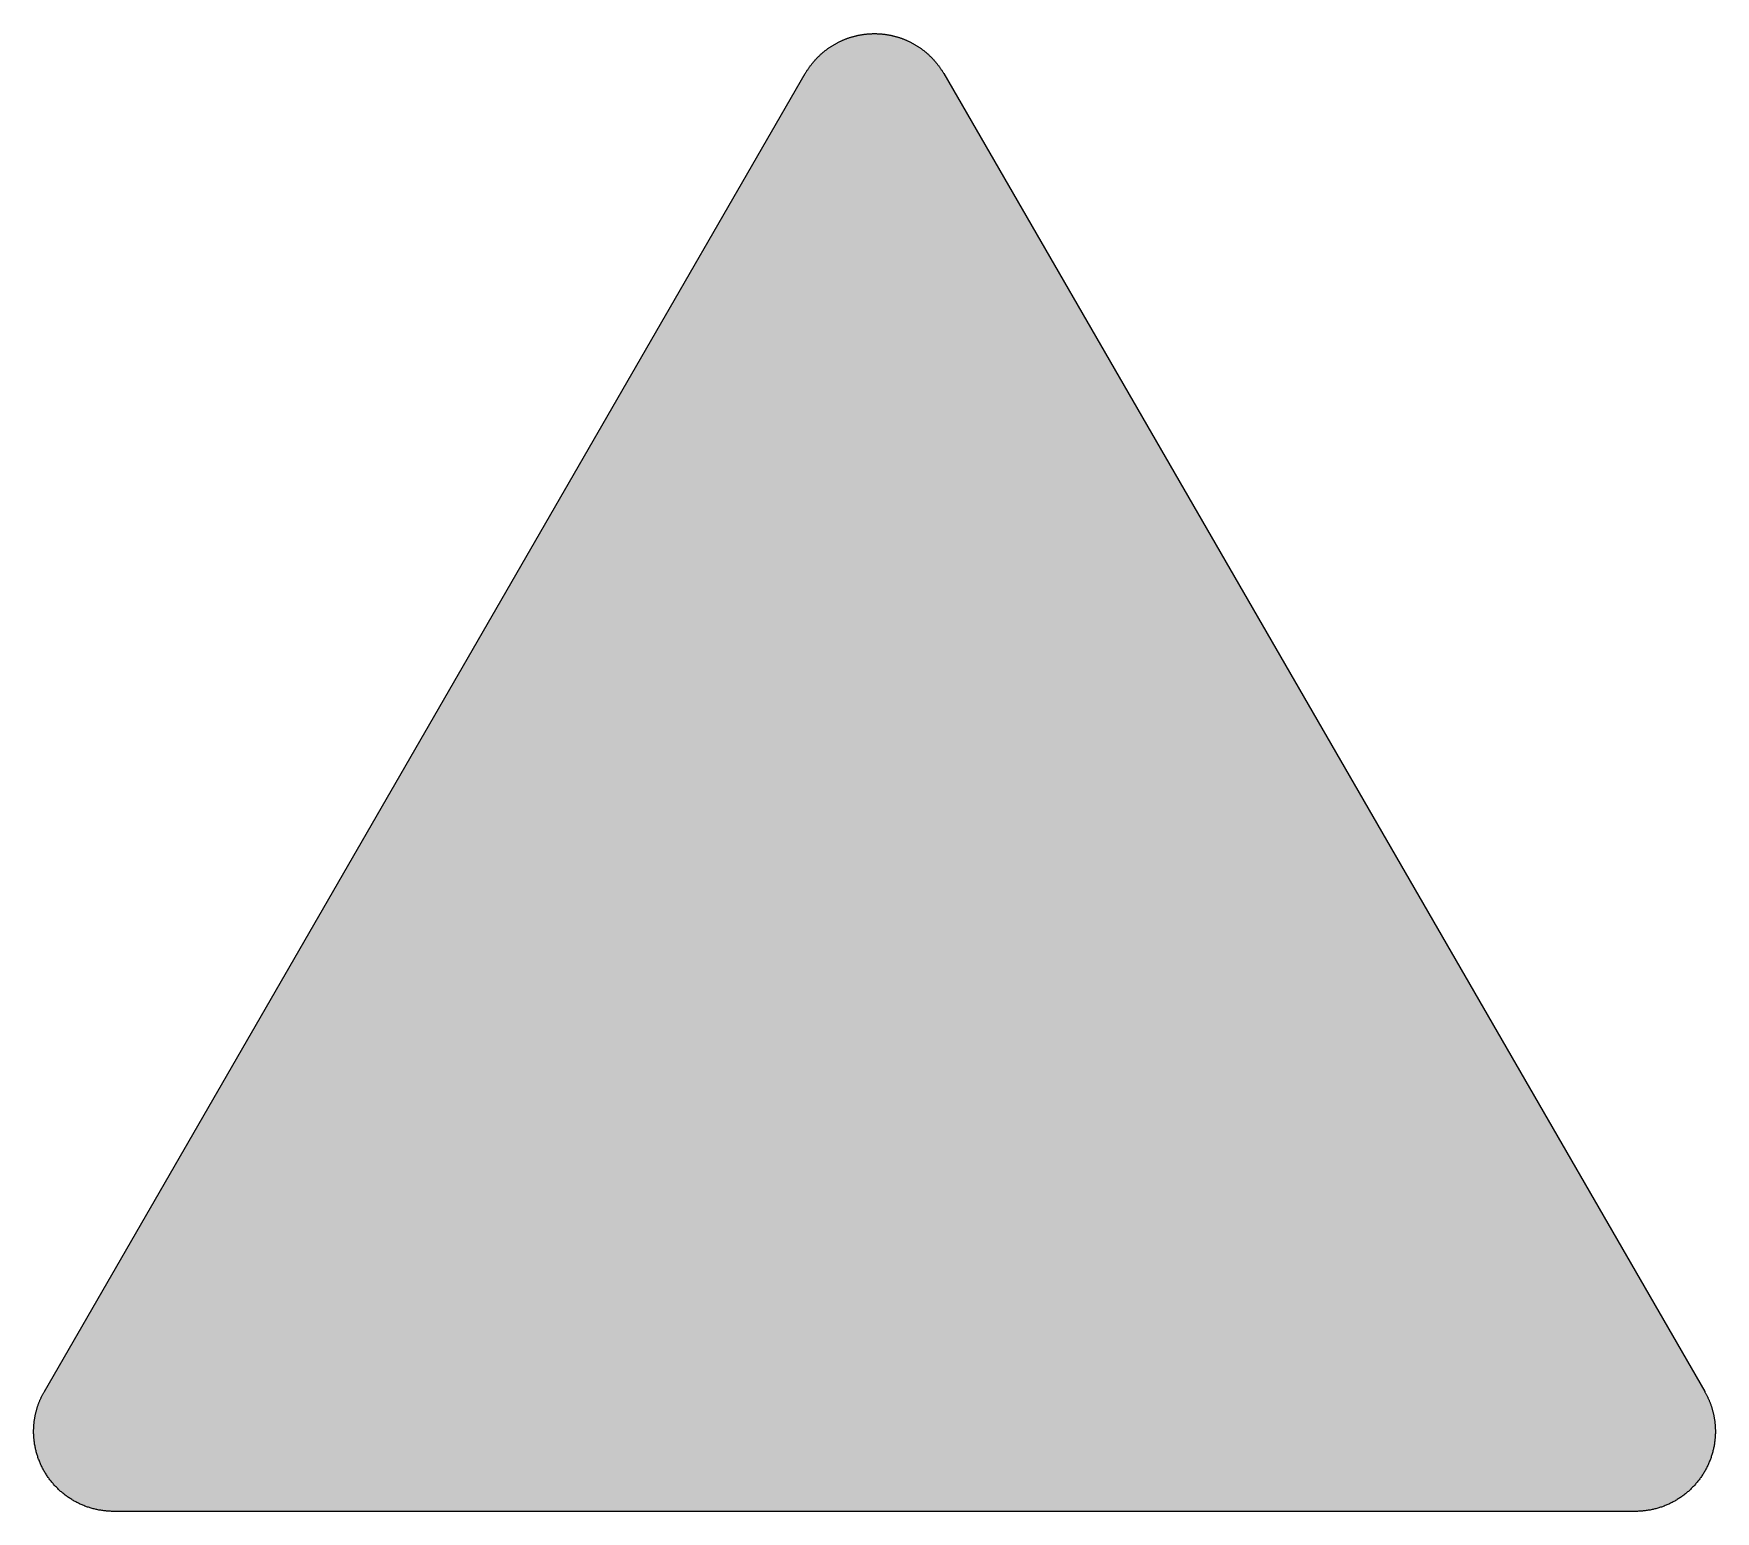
# Model space of a CAD drawing. Header units: millimetres. Extents: x 0 to 297, y 0 to 261.
import ezdxf

# ---------------------------------------------------------------- set-up
doc = ezdxf.new("R2010")
doc.units = ezdxf.units.MM

msp = doc.modelspace()

# ---------------------------------------------------------------- hatches: boundary and pattern name
msp.add_hatch(color=254).paths.add_polyline_path([(14.1633, 0.0526), (13.9878, 0.0533), (13.8125, 0.0559), (13.6373, 0.061), (13.462, 0.0686), (13.2893, 0.0787), (13.114, 0.0914), (12.9413, 0.1041), (12.7686, 0.1194), (12.5959, 0.1397), (12.4231, 0.16), (12.2504, 0.1803), (12.0777, 0.2057), (11.9075, 0.2337), (11.7373, 0.2616), (11.5672, 0.2921), (11.397, 0.3251), (11.2268, 0.3607), (11.0592, 0.3962), (10.8915, 0.4369), (10.7239, 0.4775), (10.5562, 0.5207), (10.3886, 0.5664), (10.2235, 0.6121), (10.0584, 0.6604), (9.8933, 0.7137), (9.7307, 0.7645), (9.5682, 0.8204), (9.4056, 0.8788), (9.2431, 0.9373), (9.083, 0.9982), (8.923, 1.0617), (8.763, 1.1252), (8.6055, 1.1938), (8.4455, 1.2624), (8.2906, 1.331), (8.1331, 1.4046), (7.9781, 1.4783), (7.8232, 1.5545), (7.6708, 1.6332), (7.5184, 1.7145), (7.366, 1.7958), (7.2161, 1.8796), (7.0663, 1.966), (6.919, 2.0549), (6.7716, 2.1438), (6.6243, 2.2352), (6.4795, 2.3266), (6.3348, 2.4232), (6.19, 2.5197), (6.0477, 2.6187), (5.908, 2.7178), (5.7683, 2.8219), (5.6286, 2.9261), (5.4915, 3.0302), (5.3543, 3.1394), (5.2197, 3.2487), (5.0851, 3.3579), (4.953, 3.4722), (4.8209, 3.5865), (4.6914, 3.7033), (4.5644, 3.8202), (4.4348, 3.9395), (4.3104, 4.0615), (4.1859, 4.1859), (4.0615, 4.3104), (3.9395, 4.4374), (3.8202, 4.5644), (3.7033, 4.6914), (3.5865, 4.8235), (3.4722, 4.953), (3.3579, 5.0876), (3.2487, 5.2197), (3.1369, 5.3543), (3.0302, 5.4915), (2.9235, 5.6286), (2.8194, 5.7683), (2.7178, 5.908), (2.6187, 6.0503), (2.5197, 6.19), (2.4232, 6.3348), (2.3266, 6.4795), (2.2352, 6.6243), (2.1438, 6.7716), (2.0523, 6.919), (1.966, 7.0663), (1.8796, 7.2161), (1.7958, 7.366), (1.7145, 7.5184), (1.6332, 7.6708), (1.5545, 7.8232), (1.4783, 7.9781), (1.4046, 8.1331), (1.331, 8.2906), (1.2598, 8.4455), (1.1913, 8.6055), (1.1252, 8.763), (1.0592, 8.923), (0.9982, 9.083), (0.9373, 9.2431), (0.8763, 9.4056), (0.8204, 9.5682), (0.7645, 9.7307), (0.7112, 9.8933), (0.6604, 10.0584), (0.6121, 10.2235), (0.5639, 10.3911), (0.5207, 10.5562), (0.4775, 10.7239), (0.4343, 10.8915), (0.3962, 11.0592), (0.3607, 11.2268), (0.3251, 11.397), (0.2921, 11.5672), (0.2616, 11.7373), (0.2311, 11.9075), (0.2057, 12.0802), (0.1803, 12.2504), (0.1575, 12.4231), (0.1372, 12.5959), (0.1194, 12.7686), (0.1041, 12.9413), (0.0889, 13.114), (0.0787, 13.2893), (0.0686, 13.462), (0.061, 13.6373), (0.0559, 13.8125), (0.0508, 13.9878), (0.0508, 14.163), (0.0508, 14.2773), (0.0533, 14.3942), (0.0559, 14.511), (0.0584, 14.6253), (0.0635, 14.7422), (0.0686, 14.859), (0.0737, 14.9733), (0.0813, 15.0901), (0.0889, 15.2044), (0.0991, 15.3187), (0.1092, 15.4356), (0.1194, 15.5499), (0.1321, 15.6642), (0.1448, 15.7785), (0.1575, 15.8953), (0.1727, 16.0096), (0.188, 16.1239), (0.2032, 16.2382), (0.221, 16.35), (0.2413, 16.4643), (0.2591, 16.5786), (0.2794, 16.6929), (0.2997, 16.8046), (0.3226, 16.9189), (0.3454, 17.0307), (0.3708, 17.145), (0.3937, 17.2568), (0.4191, 17.3685), (0.447, 17.4803), (0.475, 17.592), (0.5029, 17.7038), (0.5334, 17.8156), (0.5613, 17.9273), (0.5944, 18.0365), (0.6248, 18.1483), (0.6579, 18.2575), (0.6934, 18.3693), (0.7264, 18.4785), (0.762, 18.5877), (0.8001, 18.6969), (0.8382, 18.8062), (0.8763, 18.9128), (0.9144, 19.0221), (0.955, 19.1313), (0.9957, 19.238), (1.0389, 19.3446), (1.0795, 19.4539), (1.1252, 19.5605), (1.1684, 19.6647), (1.2141, 19.7714), (1.2598, 19.878), (1.3081, 19.9822), (1.3564, 20.0889), (1.4046, 20.193), (1.4554, 20.2971), (1.5062, 20.4013), (1.557, 20.5054), (1.6104, 20.607), (1.6637, 20.7112), (1.717, 20.8128), (1.7729, 20.9144), (1.8263, 21.016), (1.8847, 21.1176), (1.9406, 21.2192), (136.2523, 253.8501), (136.3091, 253.9492), (136.3675, 254.0483), (136.4285, 254.1473), (136.4894, 254.2464), (136.5504, 254.3454), (136.6139, 254.442), (136.6774, 254.5385), (136.7409, 254.635), (136.8044, 254.7315), (136.8704, 254.8255), (136.9365, 254.922), (137.0025, 255.016), (137.0711, 255.11), (137.1397, 255.2014), (137.2083, 255.2954), (137.2794, 255.3868), (137.3505, 255.4783), (137.4216, 255.5672), (137.4927, 255.6586), (137.5664, 255.7475), (137.6401, 255.8364), (137.7137, 255.9253), (137.7874, 256.0117), (137.8636, 256.098), (137.9398, 256.1844), (138.016, 256.2708), (138.0947, 256.3546), (138.1735, 256.4409), (138.2522, 256.5222), (138.3309, 256.606), (138.4122, 256.6899), (138.4935, 256.7711), (138.5748, 256.8524), (138.6586, 256.9312), (138.7399, 257.0124), (138.8237, 257.0912), (138.9075, 257.1699), (138.9939, 257.2461), (139.0802, 257.3249), (139.1641, 257.4011), (139.253, 257.4747), (139.3393, 257.5509), (139.4282, 257.6246), (139.5171, 257.6982), (139.606, 257.7719), (139.6949, 257.843), (139.7864, 257.9141), (139.8778, 257.9853), (139.9692, 258.0564), (140.0607, 258.125), (140.1547, 258.1935), (140.2486, 258.2596), (140.3426, 258.3282), (140.4366, 258.3942), (140.5331, 258.4602), (140.6296, 258.5237), (140.7262, 258.5872), (140.8227, 258.6507), (140.9192, 258.7142), (141.0183, 258.7752), (141.1173, 258.8362), (141.2164, 258.8946), (141.3154, 258.9555), (141.4145, 259.014), (141.5161, 259.0698), (141.6177, 259.1283), (141.7193, 259.1841), (141.8209, 259.2375), (141.9225, 259.2934), (142.0266, 259.3467), (142.1308, 259.3975), (142.2324, 259.4508), (142.3365, 259.5016), (142.4407, 259.5499), (142.5473, 259.6007), (142.6515, 259.6464), (142.7556, 259.6947), (142.8623, 259.7404), (142.969, 259.7861), (143.0757, 259.8318), (143.1823, 259.875), (143.289, 259.9182), (143.3957, 259.9588), (143.5049, 259.9995), (143.6116, 260.0401), (143.7208, 260.0808), (143.83, 260.1189), (143.9393, 260.1544), (144.0485, 260.1925), (144.1577, 260.2281), (144.2669, 260.2636), (144.3761, 260.2967), (144.4879, 260.3297), (144.5971, 260.3627), (144.7089, 260.3932), (144.8206, 260.4237), (144.9299, 260.4516), (145.0416, 260.4821), (145.1534, 260.5075), (145.2651, 260.5354), (145.3794, 260.5608), (145.4912, 260.5862), (145.603, 260.6091), (145.7173, 260.6319), (145.829, 260.6548), (145.9433, 260.6751), (146.0551, 260.6954), (146.1694, 260.7158), (146.2837, 260.7335), (146.398, 260.7513), (146.5123, 260.7666), (146.6266, 260.7818), (146.7409, 260.797), (146.8552, 260.8123), (146.9695, 260.825), (147.0838, 260.8351), (147.2006, 260.8478), (147.3149, 260.858), (147.4292, 260.8656), (147.5461, 260.8732), (147.6604, 260.8809), (147.7772, 260.8859), (147.8915, 260.8936), (148.0083, 260.8961), (148.1226, 260.9012), (148.2395, 260.9037), (148.3563, 260.9037), (148.4706, 260.9037), (148.5875, 260.9037), (148.7043, 260.9037), (148.8186, 260.9012), (148.9354, 260.8961), (149.0523, 260.8936), (149.1666, 260.8859), (149.2834, 260.8809), (149.3977, 260.8732), (149.512, 260.8656), (149.6289, 260.858), (149.7432, 260.8478), (149.8575, 260.8351), (149.9743, 260.825), (150.0886, 260.8123), (150.2029, 260.797), (150.3172, 260.7818), (150.4315, 260.7666), (150.5458, 260.7513), (150.6601, 260.7335), (150.7744, 260.7158), (150.8862, 260.6954), (151.0005, 260.6751), (151.1148, 260.6548), (151.2265, 260.6319), (151.3408, 260.6091), (151.4526, 260.5862), (151.5643, 260.5608), (151.6761, 260.5354), (151.7879, 260.5075), (151.8996, 260.4821), (152.0114, 260.4516), (152.1231, 260.4237), (152.2349, 260.3932), (152.3467, 260.3627), (152.4559, 260.3297), (152.5676, 260.2967), (152.6769, 260.2636), (152.7861, 260.2281), (152.8953, 260.1925), (153.0045, 260.1544), (153.1137, 260.1189), (153.223, 260.0808), (153.3296, 260.0401), (153.4389, 259.9995), (153.5455, 259.9588), (153.6548, 259.9182), (153.7614, 259.875), (153.8681, 259.8318), (153.9748, 259.7861), (154.0789, 259.7404), (154.1856, 259.6947), (154.2923, 259.6464), (154.3964, 259.6007), (154.5006, 259.5499), (154.6047, 259.5016), (154.7089, 259.4508), (154.813, 259.3975), (154.9171, 259.3467), (155.0187, 259.2934), (155.1203, 259.2375), (155.2245, 259.1841), (155.3261, 259.1283), (155.4251, 259.0698), (155.5267, 259.014), (155.6283, 258.9555), (155.7274, 258.8946), (155.8265, 258.8362), (155.9255, 258.7752), (156.022, 258.7142), (156.1211, 258.6507), (156.2176, 258.5872), (156.3141, 258.5237), (156.4107, 258.4602), (156.5046, 258.3942), (156.6012, 258.3282), (156.6951, 258.2596), (156.7866, 258.1935), (156.8806, 258.125), (156.972, 258.0564), (157.066, 257.9853), (157.1574, 257.9141), (157.2463, 257.843), (157.3378, 257.7719), (157.4267, 257.6982), (157.5156, 257.6246), (157.6019, 257.5509), (157.6908, 257.4747), (157.7772, 257.4011), (157.8635, 257.3249), (157.9499, 257.2461), (158.0337, 257.1699), (158.1201, 257.0912), (158.2039, 257.0124), (158.2852, 256.9312), (158.369, 256.8524), (158.4503, 256.7711), (158.5316, 256.6899), (158.6103, 256.606), (158.6916, 256.5222), (158.7703, 256.4409), (158.8491, 256.3546), (158.9253, 256.2708), (159.004, 256.1844), (159.0802, 256.098), (159.1539, 256.0117), (159.2301, 255.9253), (159.3037, 255.8364), (159.3774, 255.7475), (159.451, 255.6586), (159.5222, 255.5672), (159.5933, 255.4783), (159.6644, 255.3868), (159.7355, 255.2954), (159.8041, 255.2014), (159.8727, 255.11), (159.9387, 255.016), (160.0073, 254.922), (160.0733, 254.8255), (160.1368, 254.7315), (160.2029, 254.635), (160.2664, 254.5385), (160.3299, 254.442), (160.3908, 254.3454), (160.4543, 254.2464), (160.5153, 254.1473), (160.5737, 254.0483), (160.6347, 253.9492), (160.6906, 253.8476), (295.0023, 21.2192), (295.0591, 21.1176), (295.115, 21.016), (295.1709, 20.9144), (295.2267, 20.8128), (295.2801, 20.7112), (295.3334, 20.607), (295.3868, 20.5054), (295.4376, 20.4013), (295.4884, 20.2971), (295.5392, 20.193), (295.5874, 20.0889), (295.6357, 19.9822), (295.6814, 19.878), (295.7297, 19.7714), (295.7754, 19.6647), (295.8186, 19.5605), (295.8617, 19.4539), (295.9049, 19.3446), (295.9481, 19.238), (295.9887, 19.1313), (296.0294, 19.0221), (296.0675, 18.9128), (296.1056, 18.8062), (296.1437, 18.6969), (296.1792, 18.5877), (296.2148, 18.4785), (296.2504, 18.3693), (296.2834, 18.2575), (296.3164, 18.1483), (296.3494, 18.0365), (296.3799, 17.9273), (296.4104, 17.8156), (296.4409, 17.7038), (296.4688, 17.592), (296.4967, 17.4803), (296.5221, 17.3685), (296.5475, 17.2568), (296.5729, 17.145), (296.5958, 17.0307), (296.6212, 16.9189), (296.6415, 16.8046), (296.6644, 16.6929), (296.6822, 16.5786), (296.7025, 16.4643), (296.7203, 16.35), (296.738, 16.2382), (296.7558, 16.1239), (296.7711, 16.0096), (296.7838, 15.8953), (296.799, 15.7785), (296.8117, 15.6642), (296.8244, 15.5499), (296.8346, 15.4356), (296.8447, 15.3187), (296.8523, 15.2044), (296.86, 15.0901), (296.8676, 14.9733), (296.8752, 14.859), (296.8803, 14.7422), (296.8828, 14.6253), (296.8879, 14.511), (296.8904, 14.3942), (296.8904, 14.2773), (296.8904, 14.163), (296.8904, 13.9878), (296.8879, 13.8125), (296.8828, 13.6373), (296.8752, 13.462), (296.865, 13.2893), (296.8523, 13.114), (296.8396, 12.9413), (296.8219, 12.7686), (296.8041, 12.5959), (296.7838, 12.4231), (296.7609, 12.2504), (296.738, 12.0802), (296.7101, 11.9075), (296.6822, 11.7373), (296.6517, 11.5672), (296.6187, 11.397), (296.5831, 11.2268), (296.545, 11.0592), (296.5069, 10.8915), (296.4663, 10.7239), (296.4231, 10.5562), (296.3774, 10.3911), (296.3316, 10.2235), (296.2808, 10.0584), (296.23, 9.8933), (296.1767, 9.7307), (296.1234, 9.5682), (296.0649, 9.4056), (296.0065, 9.2431), (295.9456, 9.083), (295.8821, 8.923), (295.8186, 8.763), (295.75, 8.6055), (295.6814, 8.4455), (295.6103, 8.2906), (295.5392, 8.1331), (295.463, 7.9781), (295.3868, 7.8232), (295.3106, 7.6708), (295.2293, 7.5184), (295.148, 7.366), (295.0642, 7.2161), (294.9778, 7.0663), (294.8889, 6.919), (294.8, 6.7716), (294.7086, 6.6243), (294.6146, 6.4795), (294.5206, 6.3348), (294.4241, 6.19), (294.325, 6.0503), (294.226, 5.908), (294.1218, 5.7683), (294.0177, 5.6286), (293.9136, 5.4915), (293.8043, 5.3543), (293.6951, 5.2197), (293.5859, 5.0876), (293.4716, 4.953), (293.3573, 4.8235), (293.2405, 4.6914), (293.1236, 4.5644), (293.0042, 4.4374), (292.8823, 4.3104), (292.7579, 4.1859), (292.6334, 4.0615), (292.5089, 3.9395), (292.3794, 3.8202), (292.2524, 3.7033), (292.1203, 3.5865), (291.9908, 3.4722), (291.8562, 3.3579), (291.7241, 3.2487), (291.5895, 3.1394), (291.4523, 3.0302), (291.3151, 2.9261), (291.1754, 2.8219), (291.0357, 2.7178), (290.8935, 2.6187), (290.7513, 2.5197), (290.609, 2.4232), (290.4642, 2.3266), (290.3195, 2.2352), (290.1721, 2.1438), (290.0248, 2.0549), (289.8775, 1.966), (289.7276, 1.8796), (289.5778, 1.7958), (289.4254, 1.7145), (289.273, 1.6332), (289.118, 1.5545), (288.9656, 1.4783), (288.8107, 1.4046), (288.6532, 1.331), (288.4957, 1.2624), (288.3383, 1.1938), (288.1808, 1.1252), (288.0208, 1.0617), (287.8607, 0.9982), (287.7007, 0.9373), (287.5382, 0.8788), (287.3756, 0.8204), (287.213, 0.7645), (287.0479, 0.7137), (286.8854, 0.6604), (286.7203, 0.6121), (286.5526, 0.5664), (286.3875, 0.5207), (286.2199, 0.4775), (286.0523, 0.4369), (285.8846, 0.3962), (285.7144, 0.3607), (285.5468, 0.3251), (285.3766, 0.2921), (285.2064, 0.2616), (285.0363, 0.2337), (284.8635, 0.2057), (284.6934, 0.1803), (284.5206, 0.16), (284.3479, 0.1397), (284.1752, 0.1194), (284.0025, 0.1041), (283.8272, 0.0914), (283.6545, 0.0787), (283.4792, 0.0686), (283.3065, 0.061), (283.1313, 0.0559), (282.956, 0.0533), (282.7807, 0.0508)])
h = msp.add_hatch(color=22)
h.paths.add_polyline_path([(14.1633, 5.3442), (13.9344, 5.3467), (13.7084, 5.3543), (13.4849, 5.3696), (13.2613, 5.3873), (13.0378, 5.4127), (12.8194, 5.4458), (12.6009, 5.4813), (12.385, 5.522), (12.1717, 5.5677), (11.9583, 5.621), (11.7475, 5.6769), (11.5392, 5.7404), (11.3335, 5.8064), (11.1303, 5.8776), (10.9296, 5.9538), (10.729, 6.035), (10.5334, 6.1214), (10.3378, 6.2128), (10.1473, 6.3068), (9.9593, 6.4084), (9.7714, 6.5126), (9.5885, 6.6192), (9.4082, 6.7335), (9.2304, 6.8504), (9.0576, 6.9698), (8.8849, 7.0942), (8.7173, 7.2238), (8.5522, 7.3584), (8.3896, 7.493), (8.2321, 7.6352), (8.0772, 7.7775), (7.9273, 7.9273), (7.7775, 8.0772), (7.6352, 8.2321), (7.493, 8.3922), (7.3558, 8.5522), (7.2238, 8.7173), (7.0942, 8.8849), (6.9698, 9.0576), (6.8504, 9.2329), (6.7335, 9.4082), (6.6192, 9.5885), (6.5126, 9.7739), (6.4084, 9.9593), (6.3068, 10.1473), (6.2128, 10.3403), (6.1214, 10.5334), (6.035, 10.729), (5.9538, 10.9296), (5.8776, 11.1303), (5.8064, 11.3335), (5.7404, 11.5392), (5.6769, 11.7475), (5.621, 11.9583), (5.5677, 12.1717), (5.522, 12.385), (5.4813, 12.6009), (5.4432, 12.8194), (5.4127, 13.0404), (5.3873, 13.2613), (5.3696, 13.4849), (5.3543, 13.7084), (5.3467, 13.9344), (5.3416, 14.163), (5.3442, 14.2342), (5.3442, 14.3078), (5.3442, 14.3789), (5.3467, 14.4526), (5.3492, 14.5237), (5.3543, 14.5974), (5.3569, 14.6685), (5.3619, 14.7422), (5.367, 14.8133), (5.3721, 14.8869), (5.3797, 14.9581), (5.3848, 15.0292), (5.3924, 15.1003), (5.4, 15.174), (5.4102, 15.2451), (5.4178, 15.3162), (5.428, 15.3873), (5.4381, 15.4584), (5.4483, 15.5296), (5.461, 15.6007), (5.4737, 15.6718), (5.4864, 15.7429), (5.4991, 15.814), (5.5118, 15.8852), (5.527, 15.9563), (5.5423, 16.0249), (5.5575, 16.096), (5.5728, 16.1671), (5.5905, 16.2357), (5.6083, 16.3068), (5.6261, 16.3754), (5.6439, 16.444), (5.6617, 16.5151), (5.682, 16.5837), (5.7023, 16.6522), (5.7226, 16.7208), (5.7429, 16.7919), (5.7658, 16.8605), (5.7887, 16.9266), (5.8115, 16.9951), (5.8344, 17.0637), (5.8572, 17.1323), (5.8826, 17.2009), (5.908, 17.2669), (5.9334, 17.3355), (5.9588, 17.4015), (5.9868, 17.4676), (6.0147, 17.5362), (6.0427, 17.6022), (6.0706, 17.6682), (6.0985, 17.7343), (6.129, 17.8003), (6.1595, 17.8664), (6.19, 17.9299), (6.2205, 17.9959), (6.2509, 18.0619), (6.284, 18.1254), (6.317, 18.1915), (6.35, 18.255), (6.383, 18.3185), (6.4186, 18.382), (6.4541, 18.4455), (6.4897, 18.509), (6.5253, 18.5725), (140.8356, 251.2042), (140.909, 251.3305), (140.9852, 251.4549), (141.064, 251.5794), (141.1453, 251.7013), (141.2265, 251.8232), (141.3129, 251.9426), (141.3967, 252.0594), (141.4856, 252.1763), (141.5745, 252.2906), (141.666, 252.4023), (141.7599, 252.5141), (141.8539, 252.6233), (141.9504, 252.73), (142.0495, 252.8367), (142.1486, 252.9408), (142.2502, 253.0424), (142.3518, 253.144), (142.4559, 253.2431), (142.5626, 253.3396), (142.6693, 253.4336), (142.7785, 253.5276), (142.8877, 253.619), (142.9995, 253.7104), (143.1112, 253.7968), (143.2255, 253.8832), (143.3424, 253.967), (143.4592, 254.0483), (143.576, 254.1295), (143.6954, 254.2083), (143.8173, 254.2845), (143.9393, 254.3581), (144.0612, 254.4318), (144.1856, 254.5004), (144.3126, 254.569), (144.4371, 254.635), (144.5666, 254.701), (144.6936, 254.762), (144.8232, 254.823), (144.9553, 254.8814), (145.0848, 254.9373), (145.2194, 254.9906), (145.3515, 255.0414), (145.4861, 255.0922), (145.6207, 255.1405), (145.7579, 255.1836), (145.8951, 255.2268), (146.0322, 255.2675), (146.1694, 255.3081), (146.3091, 255.3437), (146.4488, 255.3792), (146.591, 255.4097), (146.7307, 255.4402), (146.873, 255.4681), (147.0152, 255.491), (147.16, 255.5138), (147.3022, 255.5342), (147.447, 255.5519), (147.5918, 255.5697), (147.7391, 255.5824), (147.8839, 255.5926), (148.0312, 255.6027), (148.176, 255.6078), (148.3233, 255.6104), (148.4706, 255.6129), (148.6179, 255.6104), (148.7653, 255.6078), (148.9126, 255.6027), (149.0599, 255.5926), (149.2047, 255.5824), (149.3495, 255.5697), (149.4942, 255.5519), (149.639, 255.5342), (149.7838, 255.5138), (149.926, 255.491), (150.0683, 255.4681), (150.2105, 255.4402), (150.3528, 255.4097), (150.4925, 255.3792), (150.6347, 255.3437), (150.7719, 255.3081), (150.9116, 255.2675), (151.0487, 255.2268), (151.1859, 255.1836), (151.323, 255.1405), (151.4577, 255.0922), (151.5923, 255.0414), (151.7244, 254.9906), (151.8564, 254.9373), (151.9885, 254.8814), (152.1206, 254.823), (152.2501, 254.762), (152.3771, 254.701), (152.5041, 254.635), (152.6311, 254.569), (152.7581, 254.5004), (152.8801, 254.4318), (153.0045, 254.3581), (153.1264, 254.2845), (153.2458, 254.2083), (153.3652, 254.1295), (153.4846, 254.0483), (153.6014, 253.967), (153.7157, 253.8832), (153.83, 253.7968), (153.9443, 253.7104), (154.0561, 253.619), (154.1653, 253.5276), (154.2745, 253.4336), (154.3812, 253.3396), (154.4879, 253.2431), (154.592, 253.144), (154.6936, 253.0424), (154.7952, 252.9408), (154.8943, 252.8367), (154.9933, 252.73), (155.0899, 252.6233), (155.1838, 252.5141), (155.2778, 252.4023), (155.3693, 252.2906), (155.4582, 252.1763), (155.5471, 252.0594), (155.6334, 251.9426), (155.7172, 251.8232), (155.7985, 251.7013), (155.8798, 251.5794), (155.9585, 251.4549), (156.0347, 251.3305), (156.1109, 251.2035), (290.4201, 18.5734), (290.4541, 18.509), (290.4896, 18.4455), (290.5252, 18.382), (290.5608, 18.3185), (290.5938, 18.255), (290.6268, 18.1915), (290.6598, 18.1254), (290.6903, 18.0619), (290.7233, 17.9959), (290.7538, 17.9299), (290.7843, 17.8664), (290.8148, 17.8003), (290.8452, 17.7343), (290.8732, 17.6682), (290.9011, 17.6022), (290.9291, 17.5362), (290.957, 17.4676), (290.9824, 17.4015), (291.0103, 17.3355), (291.0357, 17.2669), (291.0611, 17.2009), (291.084, 17.1323), (291.1094, 17.0637), (291.1323, 16.9951), (291.1551, 16.9266), (291.178, 16.8605), (291.1983, 16.7919), (291.2212, 16.7208), (291.2415, 16.6522), (291.2618, 16.5837), (291.2796, 16.5151), (291.2999, 16.444), (291.3177, 16.3754), (291.3355, 16.3068), (291.3532, 16.2357), (291.3685, 16.1671), (291.3863, 16.096), (291.4015, 16.0249), (291.4167, 15.9563), (291.4294, 15.8852), (291.4447, 15.814), (291.4574, 15.7429), (291.4701, 15.6718), (291.4828, 15.6007), (291.4929, 15.5296), (291.5031, 15.4584), (291.5133, 15.3873), (291.5234, 15.3162), (291.5336, 15.2451), (291.5412, 15.174), (291.5488, 15.1003), (291.5564, 15.0292), (291.5641, 14.9581), (291.5691, 14.8869), (291.5768, 14.8133), (291.5818, 14.7422), (291.5844, 14.6685), (291.5895, 14.5974), (291.592, 14.5237), (291.5945, 14.4526), (291.5971, 14.3789), (291.5996, 14.3078), (291.5996, 14.2342), (291.5996, 14.163), (291.5971, 13.9344), (291.5895, 13.7084), (291.5742, 13.4849), (291.5539, 13.2613), (291.5285, 13.0404), (291.498, 12.8194), (291.4625, 12.6009), (291.4218, 12.385), (291.3736, 12.1717), (291.3228, 11.9583), (291.2643, 11.7475), (291.2034, 11.5392), (291.1373, 11.3335), (291.0637, 11.1303), (290.9875, 10.9296), (290.9062, 10.729), (290.8198, 10.5334), (290.7309, 10.3403), (290.6344, 10.1473), (290.5354, 9.9593), (290.4312, 9.7739), (290.322, 9.5885), (290.2102, 9.4082), (290.0934, 9.2329), (289.974, 9.0576), (289.847, 8.8849), (289.72, 8.7173), (289.5854, 8.5522), (289.4482, 8.3922), (289.3085, 8.2321), (289.1638, 8.0772), (289.0164, 7.9273), (288.8666, 7.7775), (288.7116, 7.6352), (288.5516, 7.493), (288.3916, 7.3584), (288.2265, 7.2238), (288.0563, 7.0942), (287.8861, 6.9698), (287.7109, 6.8504), (287.5331, 6.7335), (287.3527, 6.6192), (287.1699, 6.5126), (286.9844, 6.4084), (286.7965, 6.3068), (286.6034, 6.2128), (286.4104, 6.1214), (286.2148, 6.035), (286.0142, 5.9538), (285.8135, 5.8776), (285.6103, 5.8064), (285.4046, 5.7404), (285.1963, 5.6769), (284.9855, 5.621), (284.7721, 5.5677), (284.5587, 5.522), (284.3428, 5.4813), (284.1244, 5.4458), (283.9034, 5.4127), (283.6824, 5.3873), (283.4589, 5.3696), (283.2354, 5.3543), (283.0093, 5.3467), (282.7807, 5.3442)])
h.paths.add_polyline_path([(44.716, 31.8026), (148.4725, 211.5167), (252.2305, 31.8026)], flags=16)
h = msp.add_hatch(color=59)
h.paths.add_polyline_path([(146.885, 104.4815), (169.3732, 63.0647), (169.451, 62.9209), (169.5323, 62.7786), (169.6161, 62.6389), (169.7025, 62.5018), (169.7914, 62.3646), (169.8803, 62.2325), (169.9717, 62.0979), (170.0657, 61.9684), (170.1622, 61.8388), (170.2613, 61.7118), (170.3629, 61.5874), (170.4645, 61.4655), (170.5686, 61.3435), (170.6728, 61.2242), (170.782, 61.1073), (170.8912, 60.9905), (171.003, 60.8762), (171.1173, 60.7644), (171.2316, 60.6552), (171.3484, 60.5485), (171.4678, 60.4418), (171.5872, 60.3402), (171.7091, 60.2386), (171.831, 60.1396), (171.9555, 60.0431), (172.0825, 59.9465), (172.212, 59.8551), (172.3415, 59.7637), (172.4711, 59.6748), (172.6032, 59.5884), (172.7378, 59.5046), (172.8724, 59.4233), (173.0096, 59.342), (173.1467, 59.2658), (173.2864, 59.1896), (173.4261, 59.1185), (173.5684, 59.0474), (173.7106, 58.9788), (173.8528, 58.9128), (173.9976, 58.8493), (174.1449, 58.7883), (174.2923, 58.7299), (174.4396, 58.674), (174.5894, 58.6207), (174.7393, 58.5699), (174.8892, 58.5191), (175.0416, 58.4733), (175.1965, 58.4302), (175.3489, 58.3895), (175.5038, 58.3489), (175.6588, 58.3133), (175.8163, 58.2803), (175.9737, 58.2498), (176.1312, 58.2193), (176.2887, 58.1939), (176.4487, 58.1711), (176.6087, 58.1508), (176.7688, 58.133), (176.9288, 58.1177), (177.0913, 58.105), (177.2539, 58.0949), (177.4165, 58.0898), (177.579, 58.0847), (177.7416, 58.0822), (177.8178, 58.0847), (177.8914, 58.0847), (177.9651, 58.0847), (178.0388, 58.0873), (178.115, 58.0898), (178.1886, 58.0949), (178.2623, 58.0974), (178.3359, 58.1025), (178.4096, 58.1076), (178.4833, 58.1127), (178.5569, 58.1177), (178.6306, 58.1254), (178.7042, 58.133), (178.7779, 58.1406), (178.8516, 58.1482), (178.9252, 58.1558), (178.9989, 58.166), (179.0725, 58.1762), (179.1462, 58.1863), (179.2199, 58.199), (179.291, 58.2092), (179.3646, 58.2219), (179.4383, 58.2346), (179.5094, 58.2498), (179.5831, 58.2625), (179.6542, 58.2778), (179.7279, 58.293), (179.799, 58.3082), (179.8726, 58.3235), (179.9438, 58.3413), (180.0149, 58.359), (180.086, 58.3768), (180.1597, 58.3946), (180.2308, 58.4149), (180.3019, 58.4327), (180.373, 58.453), (180.4441, 58.4733), (180.5127, 58.4962), (180.5838, 58.5165), (180.655, 58.5394), (180.7261, 58.5622), (180.7947, 58.5851), (180.8658, 58.6105), (180.9344, 58.6334), (181.0055, 58.6588), (181.0741, 58.6842), (181.1426, 58.7121), (181.2112, 58.7375), (181.2798, 58.7654), (181.3484, 58.7934), (181.417, 58.8213), (181.4855, 58.8493), (181.5541, 58.8797), (181.6227, 58.9102), (181.6887, 58.9407), (181.7573, 58.9712), (181.8234, 59.0017), (181.8894, 59.0347), (181.958, 59.0677), (182.024, 59.1007), (182.0901, 59.1337), (182.1561, 59.1668), (182.2221, 59.2023), (182.2882, 59.2379), (156.9875, 105.8376), (156.9695, 105.8697), (156.9517, 105.9028), (156.9339, 105.9358), (156.9161, 105.9688), (156.9009, 106.0018), (156.8856, 106.0348), (156.8679, 106.0679), (156.8526, 106.1009), (156.8374, 106.1364), (156.8221, 106.1695), (156.8069, 106.2025), (156.7917, 106.238), (156.779, 106.2711), (156.7637, 106.3041), (156.751, 106.3396), (156.7358, 106.3752), (156.7231, 106.4082), (156.7104, 106.4438), (156.6977, 106.4768), (156.685, 106.5124), (156.6723, 106.5479), (156.6596, 106.5835), (156.6494, 106.6165), (156.6367, 106.6521), (156.6266, 106.6876), (156.6139, 106.7232), (156.6037, 106.7587), (156.5935, 106.7943), (156.5834, 106.8299), (156.5732, 106.8654), (156.5656, 106.901), (156.5554, 106.9365), (156.5453, 106.9721), (156.5377, 107.0077), (156.53, 107.0432), (156.5224, 107.0788), (156.5123, 107.1169), (156.5046, 107.1524), (156.4996, 107.188), (156.4919, 107.2236), (156.4843, 107.2617), (156.4792, 107.2972), (156.4716, 107.3328), (156.4665, 107.3709), (156.4615, 107.4064), (156.4564, 107.4445), (156.4513, 107.4801), (156.4462, 107.5157), (156.4411, 107.5538), (156.4361, 107.5893), (156.4335, 107.6274), (156.4284, 107.663), (156.4259, 107.7011), (156.4234, 107.7366), (156.4208, 107.7747), (156.4183, 107.8128), (156.4157, 107.8484), (156.4132, 107.8865), (156.4132, 107.9221), (156.4107, 107.9602), (156.4107, 107.9983), (156.4081, 108.0338), (156.4081, 108.0719), (156.4081, 108.1075), (156.41, 109.2814), (137.36, 109.2814), (137.36, 108.1098), (137.3581, 108.0719), (137.3581, 108.0338), (137.3581, 107.9983), (137.3556, 107.9602), (137.3556, 107.9221), (137.353, 107.8865), (137.3505, 107.8484), (137.3505, 107.8128), (137.348, 107.7747), (137.3454, 107.7366), (137.3403, 107.7011), (137.3378, 107.663), (137.3353, 107.6274), (137.3302, 107.5893), (137.3251, 107.5538), (137.3226, 107.5157), (137.3175, 107.4801), (137.3124, 107.4445), (137.3073, 107.4064), (137.3022, 107.3709), (137.2946, 107.3328), (137.2895, 107.2972), (137.2819, 107.2617), (137.2768, 107.2236), (137.2692, 107.188), (137.2616, 107.1524), (137.254, 107.1169), (137.2464, 107.0788), (137.2387, 107.0432), (137.2286, 107.0077), (137.221, 106.9721), (137.2133, 106.9365), (137.2032, 106.901), (137.193, 106.8654), (137.1829, 106.8299), (137.1727, 106.7943), (137.1625, 106.7587), (137.1524, 106.7232), (137.1422, 106.6876), (137.1295, 106.6521), (137.1194, 106.6165), (137.1067, 106.5835), (137.0965, 106.5479), (137.0838, 106.5124), (137.0711, 106.4768), (137.0584, 106.4438), (137.0457, 106.4082), (137.0305, 106.3752), (137.0178, 106.3396), (137.0051, 106.3041), (136.9898, 106.2711), (136.9746, 106.238), (136.9619, 106.2025), (136.9466, 106.1695), (136.9314, 106.1364), (136.9162, 106.1009), (136.8984, 106.0679), (136.8831, 106.0348), (136.8679, 106.0018), (136.8501, 105.9688), (136.8323, 105.9358), (136.8171, 105.9028), (136.7993, 105.8697), (136.7815, 105.8367), (117.8676, 71.0008), (117.8306, 70.9346), (117.7976, 70.8685), (117.762, 70.8025), (117.729, 70.7365), (117.696, 70.6704), (117.663, 70.6018), (117.6299, 70.5358), (117.5995, 70.4698), (117.569, 70.4012), (117.5385, 70.3326), (117.508, 70.2666), (117.4801, 70.198), (117.4496, 70.1294), (117.4217, 70.0608), (117.3937, 69.9922), (117.3683, 69.9237), (117.3404, 69.8551), (117.315, 69.7865), (117.2896, 69.7154), (117.2642, 69.6468), (117.2388, 69.5757), (117.2159, 69.5071), (117.1931, 69.436), (117.1702, 69.3674), (117.1473, 69.2963), (117.1245, 69.2252), (117.1042, 69.154), (117.0838, 69.0829), (117.0635, 69.0118), (117.0432, 68.9407), (117.0254, 68.8696), (117.0051, 68.7984), (116.9873, 68.7273), (116.9721, 68.6562), (116.9543, 68.5825), (116.9391, 68.5114), (116.9213, 68.4403), (116.906, 68.3666), (116.8933, 68.2955), (116.8781, 68.2219), (116.8654, 68.1507), (116.8527, 68.0771), (116.84, 68.0034), (116.8273, 67.9323), (116.8171, 67.8586), (116.807, 67.785), (116.7968, 67.7113), (116.7867, 67.6377), (116.779, 67.564), (116.7689, 67.4903), (116.7613, 67.4167), (116.7536, 67.343), (116.7486, 67.2694), (116.7409, 67.1957), (116.7359, 67.122), (116.7308, 67.0484), (116.7282, 66.9747), (116.7232, 66.9011), (116.7206, 66.8274), (116.7181, 66.7512), (116.7155, 66.6775), (116.7155, 66.6039), (116.713, 66.5302), (116.713, 66.454), (116.7155, 66.2915), (116.7181, 66.1289), (116.7257, 65.9663), (116.7359, 65.8038), (116.7486, 65.6412), (116.7638, 65.4812), (116.7816, 65.3212), (116.8019, 65.1612), (116.8248, 65.0011), (116.8502, 64.8437), (116.8781, 64.6862), (116.9086, 64.5287), (116.9441, 64.3712), (116.9797, 64.2163), (117.0178, 64.0613), (117.061, 63.9089), (117.1042, 63.754), (117.1499, 63.6041), (117.1981, 63.4517), (117.2489, 63.3019), (117.3048, 63.152), (117.3607, 63.0047), (117.4191, 62.8574), (117.4801, 62.7101), (117.5436, 62.5653), (117.6096, 62.423), (117.6782, 62.2808), (117.7468, 62.1386), (117.8204, 61.9989), (117.8966, 61.8592), (117.9728, 61.722), (118.0516, 61.5848), (118.1354, 61.4502), (118.2192, 61.3156), (118.3056, 61.1835), (118.3945, 61.054), (118.4834, 60.9244), (118.5774, 60.7949), (118.6713, 60.6679), (118.7679, 60.5434), (118.8669, 60.4215), (118.9685, 60.2996), (119.0727, 60.1777), (119.1793, 60.0608), (119.286, 59.944), (119.3952, 59.8297), (119.507, 59.7154), (119.6213, 59.6036), (119.7356, 59.4944), (119.8524, 59.3852), (119.9718, 59.2811), (120.0937, 59.1769), (120.2182, 59.0728), (120.3427, 58.9737), (120.4697, 58.8747), (120.5992, 58.7781), (120.7287, 58.6842), (120.8608, 58.5927), (120.9954, 58.5013), (121.1326, 58.4149), (121.2698, 58.3286), (121.4095, 58.2447), (121.5492, 58.1635), (121.6939, 58.0822)])
h.paths.add_polyline_path([(137.36, 139.2894), (137.36, 111.6626), (156.41, 111.6626), (156.41, 134.5103), (168.7834, 115.4578), (168.8541, 115.3465), (168.9303, 115.2373), (169.0065, 115.1306), (169.0827, 115.0239), (169.1615, 114.9198), (169.2427, 114.8156), (169.324, 114.714), (169.4078, 114.615), (169.4917, 114.5159), (169.578, 114.4168), (169.6669, 114.3229), (169.7558, 114.2289), (169.8473, 114.1349), (169.9387, 114.0435), (170.0301, 113.9546), (170.1267, 113.8657), (170.2206, 113.7793), (170.3172, 113.6929), (170.4162, 113.6091), (170.5153, 113.5278), (170.6169, 113.4466), (170.7185, 113.3678), (170.8201, 113.2916), (170.9242, 113.2154), (171.0309, 113.1418), (171.135, 113.0706), (171.2443, 112.9995), (171.3509, 112.9309), (171.4602, 112.8624), (171.5719, 112.7963), (171.6837, 112.7328), (171.7954, 112.6719), (171.9072, 112.6109), (172.0215, 112.5525), (172.1383, 112.4966), (172.2526, 112.4407), (172.3695, 112.3874), (172.4863, 112.3366), (172.6057, 112.2858), (172.7251, 112.2375), (172.8445, 112.1918), (172.9664, 112.1486), (173.0883, 112.1054), (173.2102, 112.0648), (173.3321, 112.0267), (173.4566, 111.9886), (173.5811, 111.9556), (173.7055, 111.9226), (173.83, 111.8895), (173.957, 111.8616), (174.084, 111.8337), (174.211, 111.8083), (174.338, 111.7854), (174.465, 111.7651), (174.5945, 111.7448), (174.7241, 111.727), (174.8536, 111.7117), (174.9831, 111.699), (175.1152, 111.6863), (175.2448, 111.6787), (175.3768, 111.6711), (175.5089, 111.666), (175.6385, 111.6635), (175.7705, 111.6609), (175.8467, 111.6609), (175.9229, 111.6635), (175.9991, 111.6635), (176.0728, 111.666), (176.149, 111.6711), (176.2227, 111.6736), (176.2989, 111.6787), (176.3725, 111.6838), (176.4487, 111.6889), (176.5224, 111.6965), (176.5986, 111.7016), (176.6722, 111.7092), (176.7484, 111.7194), (176.8221, 111.727), (176.8958, 111.7371), (176.9694, 111.7473), (177.0456, 111.76), (177.1193, 111.7702), (177.1929, 111.7829), (177.2666, 111.7956), (177.3403, 111.8108), (177.4139, 111.8235), (177.485, 111.8387), (177.5587, 111.8565), (177.6324, 111.8718), (177.706, 111.8895), (177.7771, 111.9073), (177.8508, 111.9251), (177.9219, 111.9429), (177.9956, 111.9632), (178.0667, 111.9835), (178.1378, 112.0038), (178.2089, 112.0267), (178.2801, 112.0496), (178.3537, 112.0724), (178.4223, 112.0953), (178.4934, 112.1181), (178.5645, 112.1435), (178.6357, 112.1689), (178.7042, 112.1943), (178.7754, 112.2223), (178.8439, 112.2477), (178.9151, 112.2756), (178.9836, 112.3061), (179.0522, 112.334), (179.1208, 112.3645), (179.1894, 112.395), (179.258, 112.4255), (179.3265, 112.4585), (179.3926, 112.489), (179.4612, 112.522), (179.5272, 112.555), (179.5958, 112.5906), (179.6618, 112.6261), (179.7279, 112.6592), (179.7939, 112.6973), (179.8599, 112.7328), (179.926, 112.7709), (179.9895, 112.809), (180.0555, 112.8471), (180.119, 112.8852), (180.1825, 112.9259), (180.2486, 112.9665), (180.3121, 113.0071), (156.8704, 149.104), (156.7663, 149.2606), (156.6596, 149.4155), (156.5504, 149.5704), (156.4386, 149.7203), (156.3268, 149.8702), (156.2125, 150.0175), (156.0932, 150.1623), (155.9763, 150.307), (155.8544, 150.4467), (155.7299, 150.5864), (155.6055, 150.7236), (155.4785, 150.8582), (155.3489, 150.9903), (155.2169, 151.1224), (155.0848, 151.2494), (154.9502, 151.3764), (154.813, 151.5008), (154.6758, 151.6228), (154.5336, 151.7421), (154.3914, 151.859), (154.2491, 151.9733), (154.1043, 152.085), (153.957, 152.1968), (153.8072, 152.3035), (153.6573, 152.4102), (153.5074, 152.5118), (153.3525, 152.6134), (153.1976, 152.7124), (153.0426, 152.8089), (152.8851, 152.9029), (152.7251, 152.9918), (152.5651, 153.0807), (152.4025, 153.1671), (152.24, 153.2509), (152.0774, 153.3322), (151.9098, 153.4109), (151.7447, 153.4871), (151.577, 153.5608), (151.4069, 153.6319), (151.2367, 153.7005), (151.064, 153.7665), (150.8912, 153.83), (150.7185, 153.891), (150.5433, 153.9469), (150.368, 154.0027), (150.1927, 154.0561), (150.0149, 154.1043), (149.8371, 154.1526), (149.6568, 154.1958), (149.4765, 154.239), (149.2961, 154.2771), (149.1132, 154.3126), (148.9329, 154.3456), (148.75, 154.3761), (148.5646, 154.4041), (148.3817, 154.4295), (148.1963, 154.4523), (148.0083, 154.4701), (147.8229, 154.4879), (147.6375, 154.5006), (147.4495, 154.5107), (147.2616, 154.5184), (147.0736, 154.5234), (146.8831, 154.5234), (146.7536, 154.5234), (146.6215, 154.5209), (146.492, 154.5184), (146.3599, 154.5133), (146.2303, 154.5057), (146.0983, 154.498), (145.9687, 154.4879), (145.8392, 154.4777), (145.7096, 154.465), (145.5801, 154.4523), (145.4506, 154.4371), (145.321, 154.4218), (145.194, 154.4041), (145.0645, 154.3837), (144.9375, 154.3634), (144.8079, 154.3406), (144.6809, 154.3177), (144.5539, 154.2948), (144.4269, 154.2669), (144.2999, 154.2415), (144.1755, 154.211), (144.0485, 154.1805), (143.924, 154.1501), (143.797, 154.117), (143.6726, 154.084), (143.5481, 154.0485), (143.4262, 154.0104), (143.3017, 153.9723), (143.1798, 153.9316), (143.0553, 153.891), (142.9334, 153.8503), (142.8115, 153.8072), (142.6921, 153.7614), (142.5702, 153.7157), (142.4508, 153.6675), (142.3314, 153.6192), (142.2121, 153.5684), (142.0927, 153.5176), (141.9733, 153.4643), (141.8565, 153.4109), (141.7396, 153.355), (141.6228, 153.2992), (141.5085, 153.2407), (141.3916, 153.1823), (141.2773, 153.1214), (141.163, 153.0604), (141.0513, 152.9969), (140.937, 152.9334), (140.8252, 152.8674), (140.7135, 152.8013), (140.6042, 152.7327), (140.4925, 152.6642), (140.3833, 152.593), (140.2766, 152.5219), (140.1674, 152.4483), (140.0607, 152.3746), (139.954, 152.3009), (139.8473, 152.2222), (139.7432, 152.146), (139.639, 152.0673), (139.5349, 151.986), (139.4333, 151.9047), (139.3317, 151.8234), (139.2301, 151.7396), (123.2436, 138.3235), (123.1671, 138.2573), (123.0935, 138.1938), (123.0198, 138.1277), (122.9462, 138.0592), (122.875, 137.9931), (122.8065, 137.9245), (122.7353, 137.8534), (122.6693, 137.7848), (122.6007, 137.7137), (122.5347, 137.6401), (122.4712, 137.5689), (122.4051, 137.4953), (122.3442, 137.4191), (122.2807, 137.3454), (122.2197, 137.2692), (122.1613, 137.1905), (122.1029, 137.1143), (122.0445, 137.0355), (121.9886, 136.9568), (121.9327, 136.8781), (121.8794, 136.7968), (121.826, 136.7155), (121.7752, 136.6342), (121.7244, 136.5504), (121.6736, 136.4691), (121.6254, 136.3853), (121.5796, 136.2989), (121.5314, 136.2151), (121.4882, 136.1288), (121.4425, 136.0424), (121.4018, 135.956), (121.3587, 135.8697), (121.318, 135.7808), (121.2799, 135.6919), (121.2418, 135.603), (121.2063, 135.5141), (121.1707, 135.4252), (121.1351, 135.3337), (121.1021, 135.2423), (121.0716, 135.1509), (121.0412, 135.0594), (121.0107, 134.968), (120.9827, 134.874), (120.9573, 134.7826), (120.9294, 134.6886), (120.9065, 134.5946), (120.8837, 134.5006), (120.8608, 134.4066), (120.8405, 134.3101), (120.8227, 134.2161), (120.8024, 134.1196), (120.7872, 134.0231), (120.7719, 133.9266), (120.7567, 133.8301), (120.744, 133.7335), (120.7338, 133.637), (120.7237, 133.538), (120.7135, 133.4414), (120.7059, 133.3424), (120.7008, 133.2459), (120.6957, 133.1468), (120.6932, 133.0477), (120.6906, 132.9487), (120.6906, 132.8496), (120.6913, 121.1876), (120.6932, 120.97), (120.7008, 120.7567), (120.7135, 120.5459), (120.7338, 120.335), (120.7567, 120.1242), (120.7872, 119.9159), (120.8202, 119.7102), (120.8583, 119.507), (120.904, 119.3038), (120.9523, 119.1031), (121.0056, 118.905), (121.064, 118.7069), (121.1275, 118.5139), (121.1961, 118.3208), (121.2672, 118.1303), (121.346, 117.9424), (121.4272, 117.7569), (121.5111, 117.5741), (121.6025, 117.3912), (121.6965, 117.2134), (121.7955, 117.0381), (121.8971, 116.8654), (122.0038, 116.6952), (122.113, 116.5276), (122.2273, 116.3625), (122.3467, 116.1999), (122.4686, 116.0399), (122.5931, 115.885), (122.7226, 115.7326), (122.8547, 115.5827), (122.9919, 115.4354), (123.1316, 115.2931), (123.2738, 115.1534), (123.4211, 115.0163), (123.571, 114.8842), (123.7234, 114.7547), (123.8783, 114.6302), (124.0384, 114.5083), (124.2009, 114.3889), (124.3635, 114.2746), (124.5311, 114.1654), (124.7038, 114.0587), (124.8766, 113.9571), (125.0518, 113.858), (125.2296, 113.7641), (125.41, 113.6752), (125.5954, 113.5888), (125.7808, 113.5075), (125.9688, 113.4313), (126.1593, 113.3577), (126.3523, 113.2891), (126.5453, 113.2256), (126.7435, 113.1672), (126.9416, 113.1138), (127.1422, 113.0656), (127.3454, 113.0224), (127.5486, 112.9817), (127.7544, 112.9487), (127.9627, 112.9182), (128.1735, 112.8954), (128.3843, 112.8751), (128.5951, 112.8624), (128.8085, 112.8547), (129.0244, 112.8522), (129.0257, 132.2959)], flags=16)
edge = h.paths.add_edge_path(flags=16)
edge.add_line((142.1225, 167.622), (142.1232, 167.8661))
edge.add_line((142.1232, 167.8661), (142.1333, 168.1099))
edge.add_line((142.1333, 168.1099), (142.1486, 168.3537))
edge.add_line((142.1486, 168.3537), (142.1714, 168.595))
edge.add_line((142.1714, 168.595), (142.1968, 168.8338))
edge.add_line((142.1968, 168.8338), (142.2298, 169.0726))
edge.add_line((142.2298, 169.0726), (142.2705, 169.3062))
edge.add_line((142.2705, 169.3062), (142.3137, 169.5399))
edge.add_line((142.3137, 169.5399), (142.3645, 169.7711))
edge.add_line((142.3645, 169.7711), (142.4203, 170.0022))
edge.add_line((142.4203, 170.0022), (142.4838, 170.2283))
edge.add_line((142.4838, 170.2283), (142.5499, 170.4543))
edge.add_line((142.5499, 170.4543), (142.621, 170.6753))
edge.add_line((142.621, 170.6753), (142.6997, 170.8963))
edge.add_line((142.6997, 170.8963), (142.781, 171.1147))
edge.add_line((142.781, 171.1147), (142.8699, 171.3281))
edge.add_line((142.8699, 171.3281), (142.9639, 171.5414))
edge.add_line((142.9639, 171.5414), (143.0604, 171.7497))
edge.add_line((143.0604, 171.7497), (143.1646, 171.958))
edge.add_line((143.1646, 171.958), (143.2712, 172.1612))
edge.add_line((143.2712, 172.1612), (143.383, 172.3619))
edge.add_line((143.383, 172.3619), (143.4998, 172.56))
edge.add_line((143.4998, 172.56), (143.6218, 172.7556))
edge.add_line((143.6218, 172.7556), (143.7488, 172.9461))
edge.add_line((143.7488, 172.9461), (143.8783, 173.134))
edge.add_line((143.8783, 173.134), (144.0129, 173.3194))
edge.add_line((144.0129, 173.3194), (144.1526, 173.5023))
edge.add_line((144.1526, 173.5023), (144.2974, 173.6801))
edge.add_line((144.2974, 173.6801), (144.4447, 173.8554))
edge.add_line((144.4447, 173.8554), (144.5971, 174.0256))
edge.add_line((144.5971, 174.0256), (144.7521, 174.1932))
edge.add_line((144.7521, 174.1932), (144.9121, 174.3558))
edge.add_line((144.9121, 174.3558), (145.0746, 174.5158))
edge.add_line((145.0746, 174.5158), (145.2423, 174.6707))
edge.add_line((145.2423, 174.6707), (145.4125, 174.8231))
edge.add_line((145.4125, 174.8231), (145.5877, 174.9704))
edge.add_line((145.5877, 174.9704), (145.7655, 175.1152))
edge.add_line((145.7655, 175.1152), (145.9484, 175.2549))
edge.add_line((145.9484, 175.2549), (146.1338, 175.3895))
edge.add_line((146.1338, 175.3895), (146.3218, 175.5191))
edge.add_line((146.3218, 175.5191), (146.5123, 175.6461))
edge.add_line((146.5123, 175.6461), (146.7079, 175.768))
edge.add_line((146.7079, 175.768), (146.906, 175.8848))
edge.add_line((146.906, 175.8848), (147.1066, 175.9966))
edge.add_line((147.1066, 175.9966), (147.3098, 176.1033))
edge.add_line((147.3098, 176.1033), (147.5181, 176.2074))
edge.add_line((147.5181, 176.2074), (147.7264, 176.3039))
edge.add_line((147.7264, 176.3039), (147.9398, 176.3979))
edge.add_line((147.9398, 176.3979), (148.1531, 176.4843))
edge.add_line((148.1531, 176.4843), (148.3716, 176.5681))
edge.add_line((148.3716, 176.5681), (148.5925, 176.6443))
edge.add_line((148.5925, 176.6443), (148.8135, 176.718))
edge.add_line((148.8135, 176.718), (149.0396, 176.784))
edge.add_line((149.0396, 176.784), (149.2656, 176.845))
edge.add_line((149.2656, 176.845), (149.4942, 176.9008))
edge.add_line((149.4942, 176.9008), (149.7279, 176.9516))
edge.add_line((149.7279, 176.9516), (149.9591, 176.9974))
edge.add_line((149.9591, 176.9974), (150.1953, 177.0355))
edge.add_line((150.1953, 177.0355), (150.434, 177.0685))
edge.add_line((150.434, 177.0685), (150.6728, 177.0964))
edge.add_line((150.6728, 177.0964), (150.9141, 177.1167))
edge.add_line((150.9141, 177.1167), (151.1554, 177.1345))
edge.add_line((151.1554, 177.1345), (151.3992, 177.1421))
edge.add_line((151.3992, 177.1421), (151.6456, 177.1447))
edge.add_line((151.6456, 177.1447), (151.892, 177.1421))
edge.add_line((151.892, 177.1421), (152.1358, 177.1345))
edge.add_line((152.1358, 177.1345), (152.3797, 177.1167))
edge.add_line((152.3797, 177.1167), (152.621, 177.0964))
edge.add_line((152.621, 177.0964), (152.8597, 177.0685))
edge.add_line((152.8597, 177.0685), (153.096, 177.0355))
edge.add_line((153.096, 177.0355), (153.3322, 176.9974))
edge.add_line((153.3322, 176.9974), (153.5659, 176.9516))
edge.add_line((153.5659, 176.9516), (153.797, 176.9008))
edge.add_line((153.797, 176.9008), (154.0281, 176.845))
edge.add_line((154.0281, 176.845), (154.2542, 176.784))
edge.add_line((154.2542, 176.784), (154.4803, 176.718))
edge.add_line((154.4803, 176.718), (154.7012, 176.6443))
edge.add_line((154.7012, 176.6443), (154.9222, 176.5681))
edge.add_line((154.9222, 176.5681), (155.1381, 176.4843))
edge.add_line((155.1381, 176.4843), (155.354, 176.3979))
edge.add_line((155.354, 176.3979), (155.5674, 176.3039))
edge.add_line((155.5674, 176.3039), (155.7757, 176.2074))
edge.add_line((155.7757, 176.2074), (155.9839, 176.1033))
edge.add_line((155.9839, 176.1033), (156.1871, 175.9966))
edge.add_line((156.1871, 175.9966), (156.3878, 175.8848))
edge.add_line((156.3878, 175.8848), (156.5859, 175.768))
edge.add_line((156.5859, 175.768), (156.7815, 175.6461))
edge.add_line((156.7815, 175.6461), (156.972, 175.5191))
edge.add_line((156.972, 175.5191), (157.16, 175.3895))
edge.add_line((157.16, 175.3895), (157.3454, 175.2549))
edge.add_line((157.3454, 175.2549), (157.5283, 175.1152))
edge.add_line((157.5283, 175.1152), (157.7061, 174.9704))
edge.add_line((157.7061, 174.9704), (157.8788, 174.8231))
edge.add_line((157.8788, 174.8231), (158.0515, 174.6707))
edge.add_line((158.0515, 174.6707), (158.2191, 174.5158))
edge.add_line((158.2191, 174.5158), (158.3817, 174.3558))
edge.add_line((158.3817, 174.3558), (158.5417, 174.1932))
edge.add_line((158.5417, 174.1932), (158.6967, 174.0256))
edge.add_line((158.6967, 174.0256), (158.8491, 173.8554))
edge.add_line((158.8491, 173.8554), (158.9964, 173.6801))
edge.add_line((158.9964, 173.6801), (159.1412, 173.5023))
edge.add_line((159.1412, 173.5023), (159.2783, 173.3194))
edge.add_line((159.2783, 173.3194), (159.4129, 173.134))
edge.add_line((159.4129, 173.134), (159.545, 172.9461))
edge.add_line((159.545, 172.9461), (159.672, 172.7556))
edge.add_line((159.672, 172.7556), (159.7914, 172.56))
edge.add_line((159.7914, 172.56), (159.9082, 172.3619))
edge.add_line((159.9082, 172.3619), (160.0225, 172.1612))
edge.add_line((160.0225, 172.1612), (160.1292, 171.958))
edge.add_line((160.1292, 171.958), (160.2334, 171.7497))
edge.add_line((160.2334, 171.7497), (160.3299, 171.5414))
edge.add_line((160.3299, 171.5414), (160.4239, 171.3281))
edge.add_line((160.4239, 171.3281), (160.5102, 171.1147))
edge.add_line((160.5102, 171.1147), (160.594, 170.8963))
edge.add_line((160.594, 170.8963), (160.6702, 170.6753))
edge.add_line((160.6702, 170.6753), (160.7439, 170.4543))
edge.add_line((160.7439, 170.4543), (160.8099, 170.2283))
edge.add_line((160.8099, 170.2283), (160.8709, 170.0022))
edge.add_line((160.8709, 170.0022), (160.9268, 169.7711))
edge.add_line((160.9268, 169.7711), (160.9776, 169.5399))
edge.add_line((160.9776, 169.5399), (161.0233, 169.3062))
edge.add_line((161.0233, 169.3062), (161.0614, 169.0726))
edge.add_line((161.0614, 169.0726), (161.0944, 168.8338))
edge.add_line((161.0944, 168.8338), (161.1224, 168.595))
edge.add_line((161.1224, 168.595), (161.1427, 168.3537))
edge.add_line((161.1427, 168.3537), (161.1579, 168.1099))
edge.add_line((161.1579, 168.1099), (161.1681, 167.8661))
edge.add_line((161.1681, 167.8661), (161.1706, 167.6197))
edge.add_line((161.1706, 167.6197), (161.1681, 167.3758))
edge.add_line((161.1681, 167.3758), (161.1579, 167.1295))
edge.add_line((161.1579, 167.1295), (161.1427, 166.8882))
edge.add_line((161.1427, 166.8882), (161.1224, 166.6469))
edge.add_line((161.1224, 166.6469), (161.0944, 166.4081))
edge.add_line((161.0944, 166.4081), (161.0614, 166.1693))
edge.add_line((161.0614, 166.1693), (161.0233, 165.9357))
edge.add_line((161.0233, 165.9357), (160.9776, 165.702))
edge.add_line((160.9776, 165.702), (160.9268, 165.4708))
edge.add_line((160.9268, 165.4708), (160.8709, 165.2397))
edge.add_line((160.8709, 165.2397), (160.8099, 165.0136))
edge.add_line((160.8099, 165.0136), (160.7439, 164.7876))
edge.add_line((160.7439, 164.7876), (160.6702, 164.5666))
edge.add_line((160.6702, 164.5666), (160.594, 164.3456))
edge.add_line((160.594, 164.3456), (160.5102, 164.1272))
edge.add_line((160.5102, 164.1272), (160.4239, 163.9138))
edge.add_line((160.4239, 163.9138), (160.3299, 163.7005))
edge.add_line((160.3299, 163.7005), (160.2334, 163.4922))
edge.add_line((160.2334, 163.4922), (160.1292, 163.2839))
edge.add_line((160.1292, 163.2839), (160.0225, 163.0807))
edge.add_line((160.0225, 163.0807), (159.9082, 162.88))
edge.add_line((159.9082, 162.88), (159.7914, 162.6819))
edge.add_line((159.7914, 162.6819), (159.672, 162.4863))
edge.add_line((159.672, 162.4863), (159.545, 162.2958))
edge.add_line((159.545, 162.2958), (159.4129, 162.1079))
edge.add_line((159.4129, 162.1079), (159.2783, 161.9225))
edge.add_line((159.2783, 161.9225), (159.1412, 161.7396))
edge.add_line((159.1412, 161.7396), (158.9964, 161.5618))
edge.add_line((158.9964, 161.5618), (158.8491, 161.3865))
edge.add_line((158.8491, 161.3865), (158.6967, 161.2163))
edge.add_line((158.6967, 161.2163), (158.5417, 161.0487))
edge.add_line((158.5417, 161.0487), (158.3817, 160.8861))
edge.add_line((158.3817, 160.8861), (158.2191, 160.7261))
edge.add_line((158.2191, 160.7261), (158.0515, 160.5712))
edge.add_line((158.0515, 160.5712), (157.8788, 160.4188))
edge.add_line((157.8788, 160.4188), (157.7061, 160.2715))
edge.add_line((157.7061, 160.2715), (157.5283, 160.1267))
edge.add_line((157.5283, 160.1267), (157.3454, 159.987))
edge.add_line((157.3454, 159.987), (157.16, 159.8524))
edge.add_line((157.16, 159.8524), (156.972, 159.7228))
edge.add_line((156.972, 159.7228), (156.7815, 159.5958))
edge.add_line((156.7815, 159.5958), (156.5859, 159.4739))
edge.add_line((156.5859, 159.4739), (156.3878, 159.3571))
edge.add_line((156.3878, 159.3571), (156.1871, 159.2453))
edge.add_line((156.1871, 159.2453), (155.9839, 159.1386))
edge.add_line((155.9839, 159.1386), (155.7757, 159.0345))
edge.add_line((155.7757, 159.0345), (155.5674, 158.938))
edge.add_line((155.5674, 158.938), (155.354, 158.844))
edge.add_line((155.354, 158.844), (155.1381, 158.7576))
edge.add_line((155.1381, 158.7576), (154.9222, 158.6738))
edge.add_line((154.9222, 158.6738), (154.7012, 158.5951))
edge.add_line((154.7012, 158.5951), (154.4803, 158.5239))
edge.add_line((154.4803, 158.5239), (154.2542, 158.4579))
edge.add_line((154.2542, 158.4579), (154.0281, 158.3944))
edge.add_line((154.0281, 158.3944), (153.797, 158.3385))
edge.add_line((153.797, 158.3385), (153.5659, 158.2903))
edge.add_line((153.5659, 158.2903), (153.3322, 158.2445))
edge.add_line((153.3322, 158.2445), (153.096, 158.2064))
edge.add_line((153.096, 158.2064), (152.8597, 158.1734))
edge.add_line((152.8597, 158.1734), (152.621, 158.1455))
edge.add_line((152.621, 158.1455), (152.3797, 158.1226))
edge.add_line((152.3797, 158.1226), (152.1358, 158.1074))
edge.add_line((152.1358, 158.1074), (151.892, 158.0998))
edge.add_line((151.892, 158.0998), (151.6456, 158.0947))
edge.add_line((151.6456, 158.0947), (151.3992, 158.0998))
edge.add_line((151.3992, 158.0998), (151.1554, 158.1074))
edge.add_line((151.1554, 158.1074), (150.9141, 158.1226))
edge.add_line((150.9141, 158.1226), (150.6728, 158.1455))
edge.add_line((150.6728, 158.1455), (150.434, 158.1734))
edge.add_line((150.434, 158.1734), (150.1953, 158.2064))
edge.add_line((150.1953, 158.2064), (149.9591, 158.2445))
edge.add_line((149.9591, 158.2445), (149.7279, 158.2903))
edge.add_line((149.7279, 158.2903), (149.4942, 158.3385))
edge.add_line((149.4942, 158.3385), (149.2656, 158.3944))
edge.add_line((149.2656, 158.3944), (149.0396, 158.4579))
edge.add_line((149.0396, 158.4579), (148.8135, 158.5239))
edge.add_line((148.8135, 158.5239), (148.5925, 158.5951))
edge.add_line((148.5925, 158.5951), (148.3716, 158.6738))
edge.add_line((148.3716, 158.6738), (148.1531, 158.7576))
edge.add_line((148.1531, 158.7576), (147.9398, 158.844))
edge.add_line((147.9398, 158.844), (147.7264, 158.938))
edge.add_line((147.7264, 158.938), (147.5181, 159.0345))
edge.add_line((147.5181, 159.0345), (147.3098, 159.1386))
edge.add_line((147.3098, 159.1386), (147.1066, 159.2453))
edge.add_line((147.1066, 159.2453), (146.906, 159.3571))
edge.add_line((146.906, 159.3571), (146.7079, 159.4739))
edge.add_line((146.7079, 159.4739), (146.5123, 159.5958))
edge.add_line((146.5123, 159.5958), (146.3218, 159.7228))
edge.add_line((146.3218, 159.7228), (146.1338, 159.8524))
edge.add_line((146.1338, 159.8524), (145.9484, 159.987))
edge.add_line((145.9484, 159.987), (145.7655, 160.1267))
edge.add_line((145.7655, 160.1267), (145.5877, 160.2715))
edge.add_line((145.5877, 160.2715), (145.4125, 160.4188))
edge.add_line((145.4125, 160.4188), (145.2423, 160.5712))
edge.add_line((145.2423, 160.5712), (145.0746, 160.7261))
edge.add_line((145.0746, 160.7261), (144.9121, 160.8861))
edge.add_line((144.9121, 160.8861), (144.7521, 161.0487))
edge.add_line((144.7521, 161.0487), (144.5971, 161.2163))
edge.add_line((144.5971, 161.2163), (144.4447, 161.3865))
edge.add_line((144.4447, 161.3865), (144.2974, 161.5618))
edge.add_line((144.2974, 161.5618), (144.1526, 161.7396))
edge.add_line((144.1526, 161.7396), (144.0129, 161.9225))
edge.add_line((144.0129, 161.9225), (143.8783, 162.1079))
edge.add_line((143.8783, 162.1079), (143.7488, 162.2958))
edge.add_line((143.7488, 162.2958), (143.6218, 162.4863))
edge.add_line((143.6218, 162.4863), (143.4998, 162.6819))
edge.add_line((143.4998, 162.6819), (143.383, 162.88))
edge.add_line((143.383, 162.88), (143.2712, 163.0807))
edge.add_line((143.2712, 163.0807), (143.1646, 163.2839))
edge.add_line((143.1646, 163.2839), (143.0604, 163.4922))
edge.add_line((143.0604, 163.4922), (142.9639, 163.7005))
edge.add_line((142.9639, 163.7005), (142.8699, 163.9138))
edge.add_line((142.8699, 163.9138), (142.781, 164.1272))
edge.add_line((142.781, 164.1272), (142.6997, 164.3456))
edge.add_line((142.6997, 164.3456), (142.621, 164.5666))
edge.add_line((142.621, 164.5666), (142.5499, 164.7876))
edge.add_line((142.5499, 164.7876), (142.4838, 165.0136))
edge.add_line((142.4838, 165.0136), (142.4203, 165.2397))
edge.add_line((142.4203, 165.2397), (142.3645, 165.4708))
edge.add_line((142.3645, 165.4708), (142.3137, 165.702))
edge.add_line((142.3137, 165.702), (142.2705, 165.9357))
edge.add_line((142.2705, 165.9357), (142.2298, 166.1693))
edge.add_line((142.2298, 166.1693), (142.1968, 166.4081))
edge.add_line((142.1968, 166.4081), (142.1714, 166.6469))
edge.add_line((142.1714, 166.6469), (142.1486, 166.8882))
edge.add_line((142.1486, 166.8882), (142.1333, 167.1295))
edge.add_line((142.1333, 167.1295), (142.1232, 167.3758))
edge.add_line((142.1232, 167.3758), (142.1206, 167.6197))
h = msp.add_hatch(color=59)
h.paths.add_polyline_path([(67.51, 40.622), (87.7507, 75.547), (103.4673, 75.547), (88.4661, 40.622)])
h.paths.add_polyline_path([(102.7536, 40.622), (114.1829, 75.547), (117.4461, 75.547), (115.6353, 72.2122), (115.5903, 72.1284), (115.5446, 72.0446), (115.5014, 71.9607), (115.4608, 71.8769), (115.4176, 71.7931), (115.377, 71.7093), (115.3363, 71.6229), (115.2957, 71.5391), (115.2576, 71.4527), (115.2169, 71.3689), (115.1814, 71.2826), (115.1433, 71.1962), (115.1077, 71.1098), (115.0696, 71.0235), (115.0366, 70.9371), (115.001, 70.8482), (114.968, 70.7619), (114.935, 70.673), (114.902, 70.5866), (114.869, 70.4977), (114.8385, 70.4088), (114.808, 70.3199), (114.7801, 70.2335), (114.7496, 70.1421), (114.7216, 70.0532), (114.6937, 69.9643), (114.6683, 69.8754), (114.6404, 69.7865), (114.615, 69.6951), (114.5921, 69.6062), (114.5667, 69.5147), (114.5438, 69.4233), (114.521, 69.3344), (114.5007, 69.2429), (114.4778, 69.1515), (114.4575, 69.0601), (114.4372, 68.9686), (114.4194, 68.8772), (114.4016, 68.7857), (114.3838, 68.6943), (114.366, 68.6029), (114.3483, 68.5089), (114.333, 68.4174), (114.3178, 68.326), (114.3051, 68.232), (114.2924, 68.1406), (114.2797, 68.0466), (114.267, 67.9526), (114.2543, 67.8612), (114.2441, 67.7672), (114.234, 67.6732), (114.2263, 67.5818), (114.2187, 67.4878), (114.2111, 67.3938), (114.2035, 67.2998), (114.1959, 67.2059), (114.1908, 67.1119), (114.1857, 67.0179), (114.1832, 66.9265), (114.1806, 66.8325), (114.1755, 66.736), (114.1755, 66.642), (114.173, 66.548), (114.173, 66.454), (114.1755, 66.2483), (114.1806, 66.04), (114.1882, 65.8343), (114.2009, 65.6311), (114.2162, 65.4253), (114.2365, 65.2221), (114.2594, 65.0189), (114.2848, 64.8157), (114.3152, 64.6151), (114.3483, 64.4144), (114.3838, 64.2137), (114.4219, 64.0156), (114.4651, 63.8175), (114.5108, 63.6194), (114.5591, 63.4238), (114.6124, 63.2282), (114.6683, 63.0352), (114.7267, 62.8421), (114.7877, 62.6516), (114.8537, 62.4611), (114.9223, 62.2706), (114.9934, 62.0827), (115.0671, 61.8973), (115.1433, 61.7118), (115.2246, 61.529), (115.3084, 61.3461), (115.3947, 61.1657), (115.4836, 60.9854), (115.5751, 60.8101), (115.6716, 60.6323), (115.7681, 60.4596), (115.8697, 60.2869), (115.9739, 60.1142), (116.0805, 59.9465), (116.1898, 59.7789), (116.3015, 59.6113), (116.4158, 59.4487), (116.5327, 59.2861), (116.6546, 59.1261), (116.7765, 58.9686), (116.9035, 58.8112), (117.0305, 58.6562), (117.1626, 58.5064), (117.2947, 58.354), (117.4318, 58.2066), (117.569, 58.0619), (117.7112, 57.9171), (117.856, 57.7774), (118.0008, 57.6377), (118.1506, 57.5005), (118.3005, 57.3659), (118.4554, 57.2338), (118.6104, 57.1068), (118.7704, 56.9798), (118.9304, 56.8528), (119.093, 56.7309), (119.2581, 56.6115), (119.4257, 56.4972), (119.5959, 56.3829), (119.7686, 56.2712), (119.9439, 56.1619), (120.1191, 56.0553), (120.2995, 55.9537), (120.4798, 55.8521), (122.7145, 54.6407), (127.8791, 64.1534), (123.7079, 40.622)], flags=16)
h.paths.add_polyline_path([(137.9954, 40.622), (140.6151, 75.547), (156.3317, 75.547), (158.9497, 40.622)], flags=16)
h.paths.add_polyline_path([(173.2372, 40.622), (170.1105, 58.2676), (170.2105, 58.1838), (170.3121, 58.1025), (170.4162, 58.0238), (170.5204, 57.945), (170.6245, 57.8688), (170.7286, 57.7926), (170.8353, 57.7164), (170.942, 57.6428), (171.0487, 57.5716), (171.1579, 57.5005), (171.2646, 57.4294), (171.3763, 57.3608), (171.4856, 57.2922), (171.5948, 57.2262), (171.7065, 57.1627), (171.8183, 57.0992), (171.9326, 57.0357), (172.0444, 56.9747), (172.1587, 56.9138), (172.273, 56.8554), (172.3898, 56.7969), (172.5041, 56.7411), (172.6209, 56.6852), (172.7378, 56.6318), (172.8546, 56.5785), (172.9715, 56.5277), (173.0908, 56.4769), (173.2102, 56.4286), (173.3296, 56.3804), (173.449, 56.3347), (173.5684, 56.2889), (173.6903, 56.2458), (173.8122, 56.2026), (173.9341, 56.1619), (174.056, 56.1213), (174.178, 56.0832), (174.2999, 56.0451), (174.4243, 56.0095), (174.5488, 55.974), (174.6733, 55.941), (174.7977, 55.9079), (174.9222, 55.8775), (175.0466, 55.8495), (175.1736, 55.8216), (175.2981, 55.7936), (175.4251, 55.7682), (175.5521, 55.7454), (175.6791, 55.7225), (175.8061, 55.6997), (175.9331, 55.6793), (176.0601, 55.6616), (176.1896, 55.6438), (176.3166, 55.6285), (176.4462, 55.6133), (176.5757, 55.6006), (176.7027, 55.5879), (176.8323, 55.5777), (176.9618, 55.5676), (177.0913, 55.56), (177.2209, 55.5549), (177.3504, 55.5498), (177.4825, 55.5473), (177.612, 55.5447), (177.7416, 55.5447), (177.8356, 55.5447), (177.9295, 55.5447), (178.0235, 55.5473), (178.12, 55.5498), (178.214, 55.5523), (178.308, 55.5574), (178.3994, 55.5625), (178.4934, 55.5676), (178.5874, 55.5727), (178.6814, 55.5803), (178.7754, 55.5879), (178.8693, 55.5955), (178.9608, 55.6057), (179.0548, 55.6158), (179.1487, 55.626), (179.2402, 55.6362), (179.3342, 55.6489), (179.4281, 55.6616), (179.5196, 55.6743), (179.6136, 55.6895), (179.705, 55.7047), (179.7964, 55.72), (179.8904, 55.7352), (179.9819, 55.753), (180.0733, 55.7708), (180.1647, 55.7886), (180.2562, 55.8089), (180.3476, 55.8292), (180.4391, 55.8495), (180.5305, 55.8698), (180.6219, 55.8927), (180.7108, 55.9156), (180.8023, 55.9384), (180.8937, 55.9613), (180.9826, 55.9867), (181.0741, 56.0121), (181.163, 56.0375), (181.2519, 56.0654), (181.3408, 56.0934), (181.4322, 56.1213), (181.5211, 56.1492), (181.61, 56.1797), (181.6964, 56.2102), (181.7853, 56.2407), (181.8742, 56.2737), (181.9605, 56.3067), (182.0494, 56.3397), (182.1358, 56.3728), (182.2247, 56.4058), (182.311, 56.4413), (182.3974, 56.4769), (182.4838, 56.515), (182.5701, 56.5506), (182.6565, 56.5887), (182.7428, 56.6293), (182.8267, 56.6674), (182.913, 56.708), (182.9968, 56.7487), (183.0807, 56.7893), (183.1645, 56.83), (183.2508, 56.8731), (183.3321, 56.9163), (183.4159, 56.962), (183.4998, 57.0052), (185.7333, 58.2196), (176.324, 75.547), (182.7622, 75.547), (194.1932, 40.622)], flags=16)
h.paths.add_polyline_path([(208.4807, 40.622), (193.4778, 75.547), (209.1944, 75.547), (229.435, 40.622)], flags=16)

# ---------------------------------------------------------------- linework, layer by layer
at = {"color": 254}
msp.add_lwpolyline([(14.1633, 0.0526), (13.9878, 0.0533), (13.8125, 0.0559), (13.6373, 0.061), (13.462, 0.0686), (13.2893, 0.0787), (13.114, 0.0914), (12.9413, 0.1041), (12.7686, 0.1194), (12.5959, 0.1397), (12.4231, 0.16), (12.2504, 0.1803), (12.0777, 0.2057), (11.9075, 0.2337), (11.7373, 0.2616), (11.5672, 0.2921), (11.397, 0.3251), (11.2268, 0.3607), (11.0592, 0.3962), (10.8915, 0.4369), (10.7239, 0.4775), (10.5562, 0.5207), (10.3886, 0.5664), (10.2235, 0.6121), (10.0584, 0.6604), (9.8933, 0.7137), (9.7307, 0.7645), (9.5682, 0.8204), (9.4056, 0.8788), (9.2431, 0.9373), (9.083, 0.9982), (8.923, 1.0617), (8.763, 1.1252), (8.6055, 1.1938), (8.4455, 1.2624), (8.2906, 1.331), (8.1331, 1.4046), (7.9781, 1.4783), (7.8232, 1.5545), (7.6708, 1.6332), (7.5184, 1.7145), (7.366, 1.7958), (7.2161, 1.8796), (7.0663, 1.966), (6.919, 2.0549), (6.7716, 2.1438), (6.6243, 2.2352), (6.4795, 2.3266), (6.3348, 2.4232), (6.19, 2.5197), (6.0477, 2.6187), (5.908, 2.7178), (5.7683, 2.8219), (5.6286, 2.9261), (5.4915, 3.0302), (5.3543, 3.1394), (5.2197, 3.2487), (5.0851, 3.3579), (4.953, 3.4722), (4.8209, 3.5865), (4.6914, 3.7033), (4.5644, 3.8202), (4.4348, 3.9395), (4.3104, 4.0615), (4.1859, 4.1859), (4.0615, 4.3104), (3.9395, 4.4374), (3.8202, 4.5644), (3.7033, 4.6914), (3.5865, 4.8235), (3.4722, 4.953), (3.3579, 5.0876), (3.2487, 5.2197), (3.1369, 5.3543), (3.0302, 5.4915), (2.9235, 5.6286), (2.8194, 5.7683), (2.7178, 5.908), (2.6187, 6.0503), (2.5197, 6.19), (2.4232, 6.3348), (2.3266, 6.4795), (2.2352, 6.6243), (2.1438, 6.7716), (2.0523, 6.919), (1.966, 7.0663), (1.8796, 7.2161), (1.7958, 7.366), (1.7145, 7.5184), (1.6332, 7.6708), (1.5545, 7.8232), (1.4783, 7.9781), (1.4046, 8.1331), (1.331, 8.2906), (1.2598, 8.4455), (1.1913, 8.6055), (1.1252, 8.763), (1.0592, 8.923), (0.9982, 9.083), (0.9373, 9.2431), (0.8763, 9.4056), (0.8204, 9.5682), (0.7645, 9.7307), (0.7112, 9.8933), (0.6604, 10.0584), (0.6121, 10.2235), (0.5639, 10.3911), (0.5207, 10.5562), (0.4775, 10.7239), (0.4343, 10.8915), (0.3962, 11.0592), (0.3607, 11.2268), (0.3251, 11.397), (0.2921, 11.5672), (0.2616, 11.7373), (0.2311, 11.9075), (0.2057, 12.0802), (0.1803, 12.2504), (0.1575, 12.4231), (0.1372, 12.5959), (0.1194, 12.7686), (0.1041, 12.9413), (0.0889, 13.114), (0.0787, 13.2893), (0.0686, 13.462), (0.061, 13.6373), (0.0559, 13.8125), (0.0508, 13.9878), (0.0508, 14.163), (0.0508, 14.2773), (0.0533, 14.3942), (0.0559, 14.511), (0.0584, 14.6253), (0.0635, 14.7422), (0.0686, 14.859), (0.0737, 14.9733), (0.0813, 15.0901), (0.0889, 15.2044), (0.0991, 15.3187), (0.1092, 15.4356), (0.1194, 15.5499), (0.1321, 15.6642), (0.1448, 15.7785), (0.1575, 15.8953), (0.1727, 16.0096), (0.188, 16.1239), (0.2032, 16.2382), (0.221, 16.35), (0.2413, 16.4643), (0.2591, 16.5786), (0.2794, 16.6929), (0.2997, 16.8046), (0.3226, 16.9189), (0.3454, 17.0307), (0.3708, 17.145), (0.3937, 17.2568), (0.4191, 17.3685), (0.447, 17.4803), (0.475, 17.592), (0.5029, 17.7038), (0.5334, 17.8156), (0.5613, 17.9273), (0.5944, 18.0365), (0.6248, 18.1483), (0.6579, 18.2575), (0.6934, 18.3693), (0.7264, 18.4785), (0.762, 18.5877), (0.8001, 18.6969), (0.8382, 18.8062), (0.8763, 18.9128), (0.9144, 19.0221), (0.955, 19.1313), (0.9957, 19.238), (1.0389, 19.3446), (1.0795, 19.4539), (1.1252, 19.5605), (1.1684, 19.6647), (1.2141, 19.7714), (1.2598, 19.878), (1.3081, 19.9822), (1.3564, 20.0889), (1.4046, 20.193), (1.4554, 20.2971), (1.5062, 20.4013), (1.557, 20.5054), (1.6104, 20.607), (1.6637, 20.7112), (1.717, 20.8128), (1.7729, 20.9144), (1.8263, 21.016), (1.8847, 21.1176), (1.9406, 21.2192), (136.2523, 253.8501), (136.3091, 253.9492), (136.3675, 254.0483), (136.4285, 254.1473), (136.4894, 254.2464), (136.5504, 254.3454), (136.6139, 254.442), (136.6774, 254.5385), (136.7409, 254.635), (136.8044, 254.7315), (136.8704, 254.8255), (136.9365, 254.922), (137.0025, 255.016), (137.0711, 255.11), (137.1397, 255.2014), (137.2083, 255.2954), (137.2794, 255.3868), (137.3505, 255.4783), (137.4216, 255.5672), (137.4927, 255.6586), (137.5664, 255.7475), (137.6401, 255.8364), (137.7137, 255.9253), (137.7874, 256.0117), (137.8636, 256.098), (137.9398, 256.1844), (138.016, 256.2708), (138.0947, 256.3546), (138.1735, 256.4409), (138.2522, 256.5222), (138.3309, 256.606), (138.4122, 256.6899), (138.4935, 256.7711), (138.5748, 256.8524), (138.6586, 256.9312), (138.7399, 257.0124), (138.8237, 257.0912), (138.9075, 257.1699), (138.9939, 257.2461), (139.0802, 257.3249), (139.1641, 257.4011), (139.253, 257.4747), (139.3393, 257.5509), (139.4282, 257.6246), (139.5171, 257.6982), (139.606, 257.7719), (139.6949, 257.843), (139.7864, 257.9141), (139.8778, 257.9853), (139.9692, 258.0564), (140.0607, 258.125), (140.1547, 258.1935), (140.2486, 258.2596), (140.3426, 258.3282), (140.4366, 258.3942), (140.5331, 258.4602), (140.6296, 258.5237), (140.7262, 258.5872), (140.8227, 258.6507), (140.9192, 258.7142), (141.0183, 258.7752), (141.1173, 258.8362), (141.2164, 258.8946), (141.3154, 258.9555), (141.4145, 259.014), (141.5161, 259.0698), (141.6177, 259.1283), (141.7193, 259.1841), (141.8209, 259.2375), (141.9225, 259.2934), (142.0266, 259.3467), (142.1308, 259.3975), (142.2324, 259.4508), (142.3365, 259.5016), (142.4407, 259.5499), (142.5473, 259.6007), (142.6515, 259.6464), (142.7556, 259.6947), (142.8623, 259.7404), (142.969, 259.7861), (143.0757, 259.8318), (143.1823, 259.875), (143.289, 259.9182), (143.3957, 259.9588), (143.5049, 259.9995), (143.6116, 260.0401), (143.7208, 260.0808), (143.83, 260.1189), (143.9393, 260.1544), (144.0485, 260.1925), (144.1577, 260.2281), (144.2669, 260.2636), (144.3761, 260.2967), (144.4879, 260.3297), (144.5971, 260.3627), (144.7089, 260.3932), (144.8206, 260.4237), (144.9299, 260.4516), (145.0416, 260.4821), (145.1534, 260.5075), (145.2651, 260.5354), (145.3794, 260.5608), (145.4912, 260.5862), (145.603, 260.6091), (145.7173, 260.6319), (145.829, 260.6548), (145.9433, 260.6751), (146.0551, 260.6954), (146.1694, 260.7158), (146.2837, 260.7335), (146.398, 260.7513), (146.5123, 260.7666), (146.6266, 260.7818), (146.7409, 260.797), (146.8552, 260.8123), (146.9695, 260.825), (147.0838, 260.8351), (147.2006, 260.8478), (147.3149, 260.858), (147.4292, 260.8656), (147.5461, 260.8732), (147.6604, 260.8809), (147.7772, 260.8859), (147.8915, 260.8936), (148.0083, 260.8961), (148.1226, 260.9012), (148.2395, 260.9037), (148.3563, 260.9037), (148.4706, 260.9037), (148.5875, 260.9037), (148.7043, 260.9037), (148.8186, 260.9012), (148.9354, 260.8961), (149.0523, 260.8936), (149.1666, 260.8859), (149.2834, 260.8809), (149.3977, 260.8732), (149.512, 260.8656), (149.6289, 260.858), (149.7432, 260.8478), (149.8575, 260.8351), (149.9743, 260.825), (150.0886, 260.8123), (150.2029, 260.797), (150.3172, 260.7818), (150.4315, 260.7666), (150.5458, 260.7513), (150.6601, 260.7335), (150.7744, 260.7158), (150.8862, 260.6954), (151.0005, 260.6751), (151.1148, 260.6548), (151.2265, 260.6319), (151.3408, 260.6091), (151.4526, 260.5862), (151.5643, 260.5608), (151.6761, 260.5354), (151.7879, 260.5075), (151.8996, 260.4821), (152.0114, 260.4516), (152.1231, 260.4237), (152.2349, 260.3932), (152.3467, 260.3627), (152.4559, 260.3297), (152.5676, 260.2967), (152.6769, 260.2636), (152.7861, 260.2281), (152.8953, 260.1925), (153.0045, 260.1544), (153.1137, 260.1189), (153.223, 260.0808), (153.3296, 260.0401), (153.4389, 259.9995), (153.5455, 259.9588), (153.6548, 259.9182), (153.7614, 259.875), (153.8681, 259.8318), (153.9748, 259.7861), (154.0789, 259.7404), (154.1856, 259.6947), (154.2923, 259.6464), (154.3964, 259.6007), (154.5006, 259.5499), (154.6047, 259.5016), (154.7089, 259.4508), (154.813, 259.3975), (154.9171, 259.3467), (155.0187, 259.2934), (155.1203, 259.2375), (155.2245, 259.1841), (155.3261, 259.1283), (155.4251, 259.0698), (155.5267, 259.014), (155.6283, 258.9555), (155.7274, 258.8946), (155.8265, 258.8362), (155.9255, 258.7752), (156.022, 258.7142), (156.1211, 258.6507), (156.2176, 258.5872), (156.3141, 258.5237), (156.4107, 258.4602), (156.5046, 258.3942), (156.6012, 258.3282), (156.6951, 258.2596), (156.7866, 258.1935), (156.8806, 258.125), (156.972, 258.0564), (157.066, 257.9853), (157.1574, 257.9141), (157.2463, 257.843), (157.3378, 257.7719), (157.4267, 257.6982), (157.5156, 257.6246), (157.6019, 257.5509), (157.6908, 257.4747), (157.7772, 257.4011), (157.8635, 257.3249), (157.9499, 257.2461), (158.0337, 257.1699), (158.1201, 257.0912), (158.2039, 257.0124), (158.2852, 256.9312), (158.369, 256.8524), (158.4503, 256.7711), (158.5316, 256.6899), (158.6103, 256.606), (158.6916, 256.5222), (158.7703, 256.4409), (158.8491, 256.3546), (158.9253, 256.2708), (159.004, 256.1844), (159.0802, 256.098), (159.1539, 256.0117), (159.2301, 255.9253), (159.3037, 255.8364), (159.3774, 255.7475), (159.451, 255.6586), (159.5222, 255.5672), (159.5933, 255.4783), (159.6644, 255.3868), (159.7355, 255.2954), (159.8041, 255.2014), (159.8727, 255.11), (159.9387, 255.016), (160.0073, 254.922), (160.0733, 254.8255), (160.1368, 254.7315), (160.2029, 254.635), (160.2664, 254.5385), (160.3299, 254.442), (160.3908, 254.3454), (160.4543, 254.2464), (160.5153, 254.1473), (160.5737, 254.0483), (160.6347, 253.9492), (160.6906, 253.8476), (295.0023, 21.2192), (295.0591, 21.1176), (295.115, 21.016), (295.1709, 20.9144), (295.2267, 20.8128), (295.2801, 20.7112), (295.3334, 20.607), (295.3868, 20.5054), (295.4376, 20.4013), (295.4884, 20.2971), (295.5392, 20.193), (295.5874, 20.0889), (295.6357, 19.9822), (295.6814, 19.878), (295.7297, 19.7714), (295.7754, 19.6647), (295.8186, 19.5605), (295.8617, 19.4539), (295.9049, 19.3446), (295.9481, 19.238), (295.9887, 19.1313), (296.0294, 19.0221), (296.0675, 18.9128), (296.1056, 18.8062), (296.1437, 18.6969), (296.1792, 18.5877), (296.2148, 18.4785), (296.2504, 18.3693), (296.2834, 18.2575), (296.3164, 18.1483), (296.3494, 18.0365), (296.3799, 17.9273), (296.4104, 17.8156), (296.4409, 17.7038), (296.4688, 17.592), (296.4967, 17.4803), (296.5221, 17.3685), (296.5475, 17.2568), (296.5729, 17.145), (296.5958, 17.0307), (296.6212, 16.9189), (296.6415, 16.8046), (296.6644, 16.6929), (296.6822, 16.5786), (296.7025, 16.4643), (296.7203, 16.35), (296.738, 16.2382), (296.7558, 16.1239), (296.7711, 16.0096), (296.7838, 15.8953), (296.799, 15.7785), (296.8117, 15.6642), (296.8244, 15.5499), (296.8346, 15.4356), (296.8447, 15.3187), (296.8523, 15.2044), (296.86, 15.0901), (296.8676, 14.9733), (296.8752, 14.859), (296.8803, 14.7422), (296.8828, 14.6253), (296.8879, 14.511), (296.8904, 14.3942), (296.8904, 14.2773), (296.8904, 14.163), (296.8904, 13.9878), (296.8879, 13.8125), (296.8828, 13.6373), (296.8752, 13.462), (296.865, 13.2893), (296.8523, 13.114), (296.8396, 12.9413), (296.8219, 12.7686), (296.8041, 12.5959), (296.7838, 12.4231), (296.7609, 12.2504), (296.738, 12.0802), (296.7101, 11.9075), (296.6822, 11.7373), (296.6517, 11.5672), (296.6187, 11.397), (296.5831, 11.2268), (296.545, 11.0592), (296.5069, 10.8915), (296.4663, 10.7239), (296.4231, 10.5562), (296.3774, 10.3911), (296.3316, 10.2235), (296.2808, 10.0584), (296.23, 9.8933), (296.1767, 9.7307), (296.1234, 9.5682), (296.0649, 9.4056), (296.0065, 9.2431), (295.9456, 9.083), (295.8821, 8.923), (295.8186, 8.763), (295.75, 8.6055), (295.6814, 8.4455), (295.6103, 8.2906), (295.5392, 8.1331), (295.463, 7.9781), (295.3868, 7.8232), (295.3106, 7.6708), (295.2293, 7.5184), (295.148, 7.366), (295.0642, 7.2161), (294.9778, 7.0663), (294.8889, 6.919), (294.8, 6.7716), (294.7086, 6.6243), (294.6146, 6.4795), (294.5206, 6.3348), (294.4241, 6.19), (294.325, 6.0503), (294.226, 5.908), (294.1218, 5.7683), (294.0177, 5.6286), (293.9136, 5.4915), (293.8043, 5.3543), (293.6951, 5.2197), (293.5859, 5.0876), (293.4716, 4.953), (293.3573, 4.8235), (293.2405, 4.6914), (293.1236, 4.5644), (293.0042, 4.4374), (292.8823, 4.3104), (292.7579, 4.1859), (292.6334, 4.0615), (292.5089, 3.9395), (292.3794, 3.8202), (292.2524, 3.7033), (292.1203, 3.5865), (291.9908, 3.4722), (291.8562, 3.3579), (291.7241, 3.2487), (291.5895, 3.1394), (291.4523, 3.0302), (291.3151, 2.9261), (291.1754, 2.8219), (291.0357, 2.7178), (290.8935, 2.6187), (290.7513, 2.5197), (290.609, 2.4232), (290.4642, 2.3266), (290.3195, 2.2352), (290.1721, 2.1438), (290.0248, 2.0549), (289.8775, 1.966), (289.7276, 1.8796), (289.5778, 1.7958), (289.4254, 1.7145), (289.273, 1.6332), (289.118, 1.5545), (288.9656, 1.4783), (288.8107, 1.4046), (288.6532, 1.331), (288.4957, 1.2624), (288.3383, 1.1938), (288.1808, 1.1252), (288.0208, 1.0617), (287.8607, 0.9982), (287.7007, 0.9373), (287.5382, 0.8788), (287.3756, 0.8204), (287.213, 0.7645), (287.0479, 0.7137), (286.8854, 0.6604), (286.7203, 0.6121), (286.5526, 0.5664), (286.3875, 0.5207), (286.2199, 0.4775), (286.0523, 0.4369), (285.8846, 0.3962), (285.7144, 0.3607), (285.5468, 0.3251), (285.3766, 0.2921), (285.2064, 0.2616), (285.0363, 0.2337), (284.8635, 0.2057), (284.6934, 0.1803), (284.5206, 0.16), (284.3479, 0.1397), (284.1752, 0.1194), (284.0025, 0.1041), (283.8272, 0.0914), (283.6545, 0.0787), (283.4792, 0.0686), (283.3065, 0.061), (283.1313, 0.0559), (282.956, 0.0533), (282.7807, 0.0508), (14.1633, 0.0526)], dxfattribs=at)

doc.saveas('drawing.dxf')
